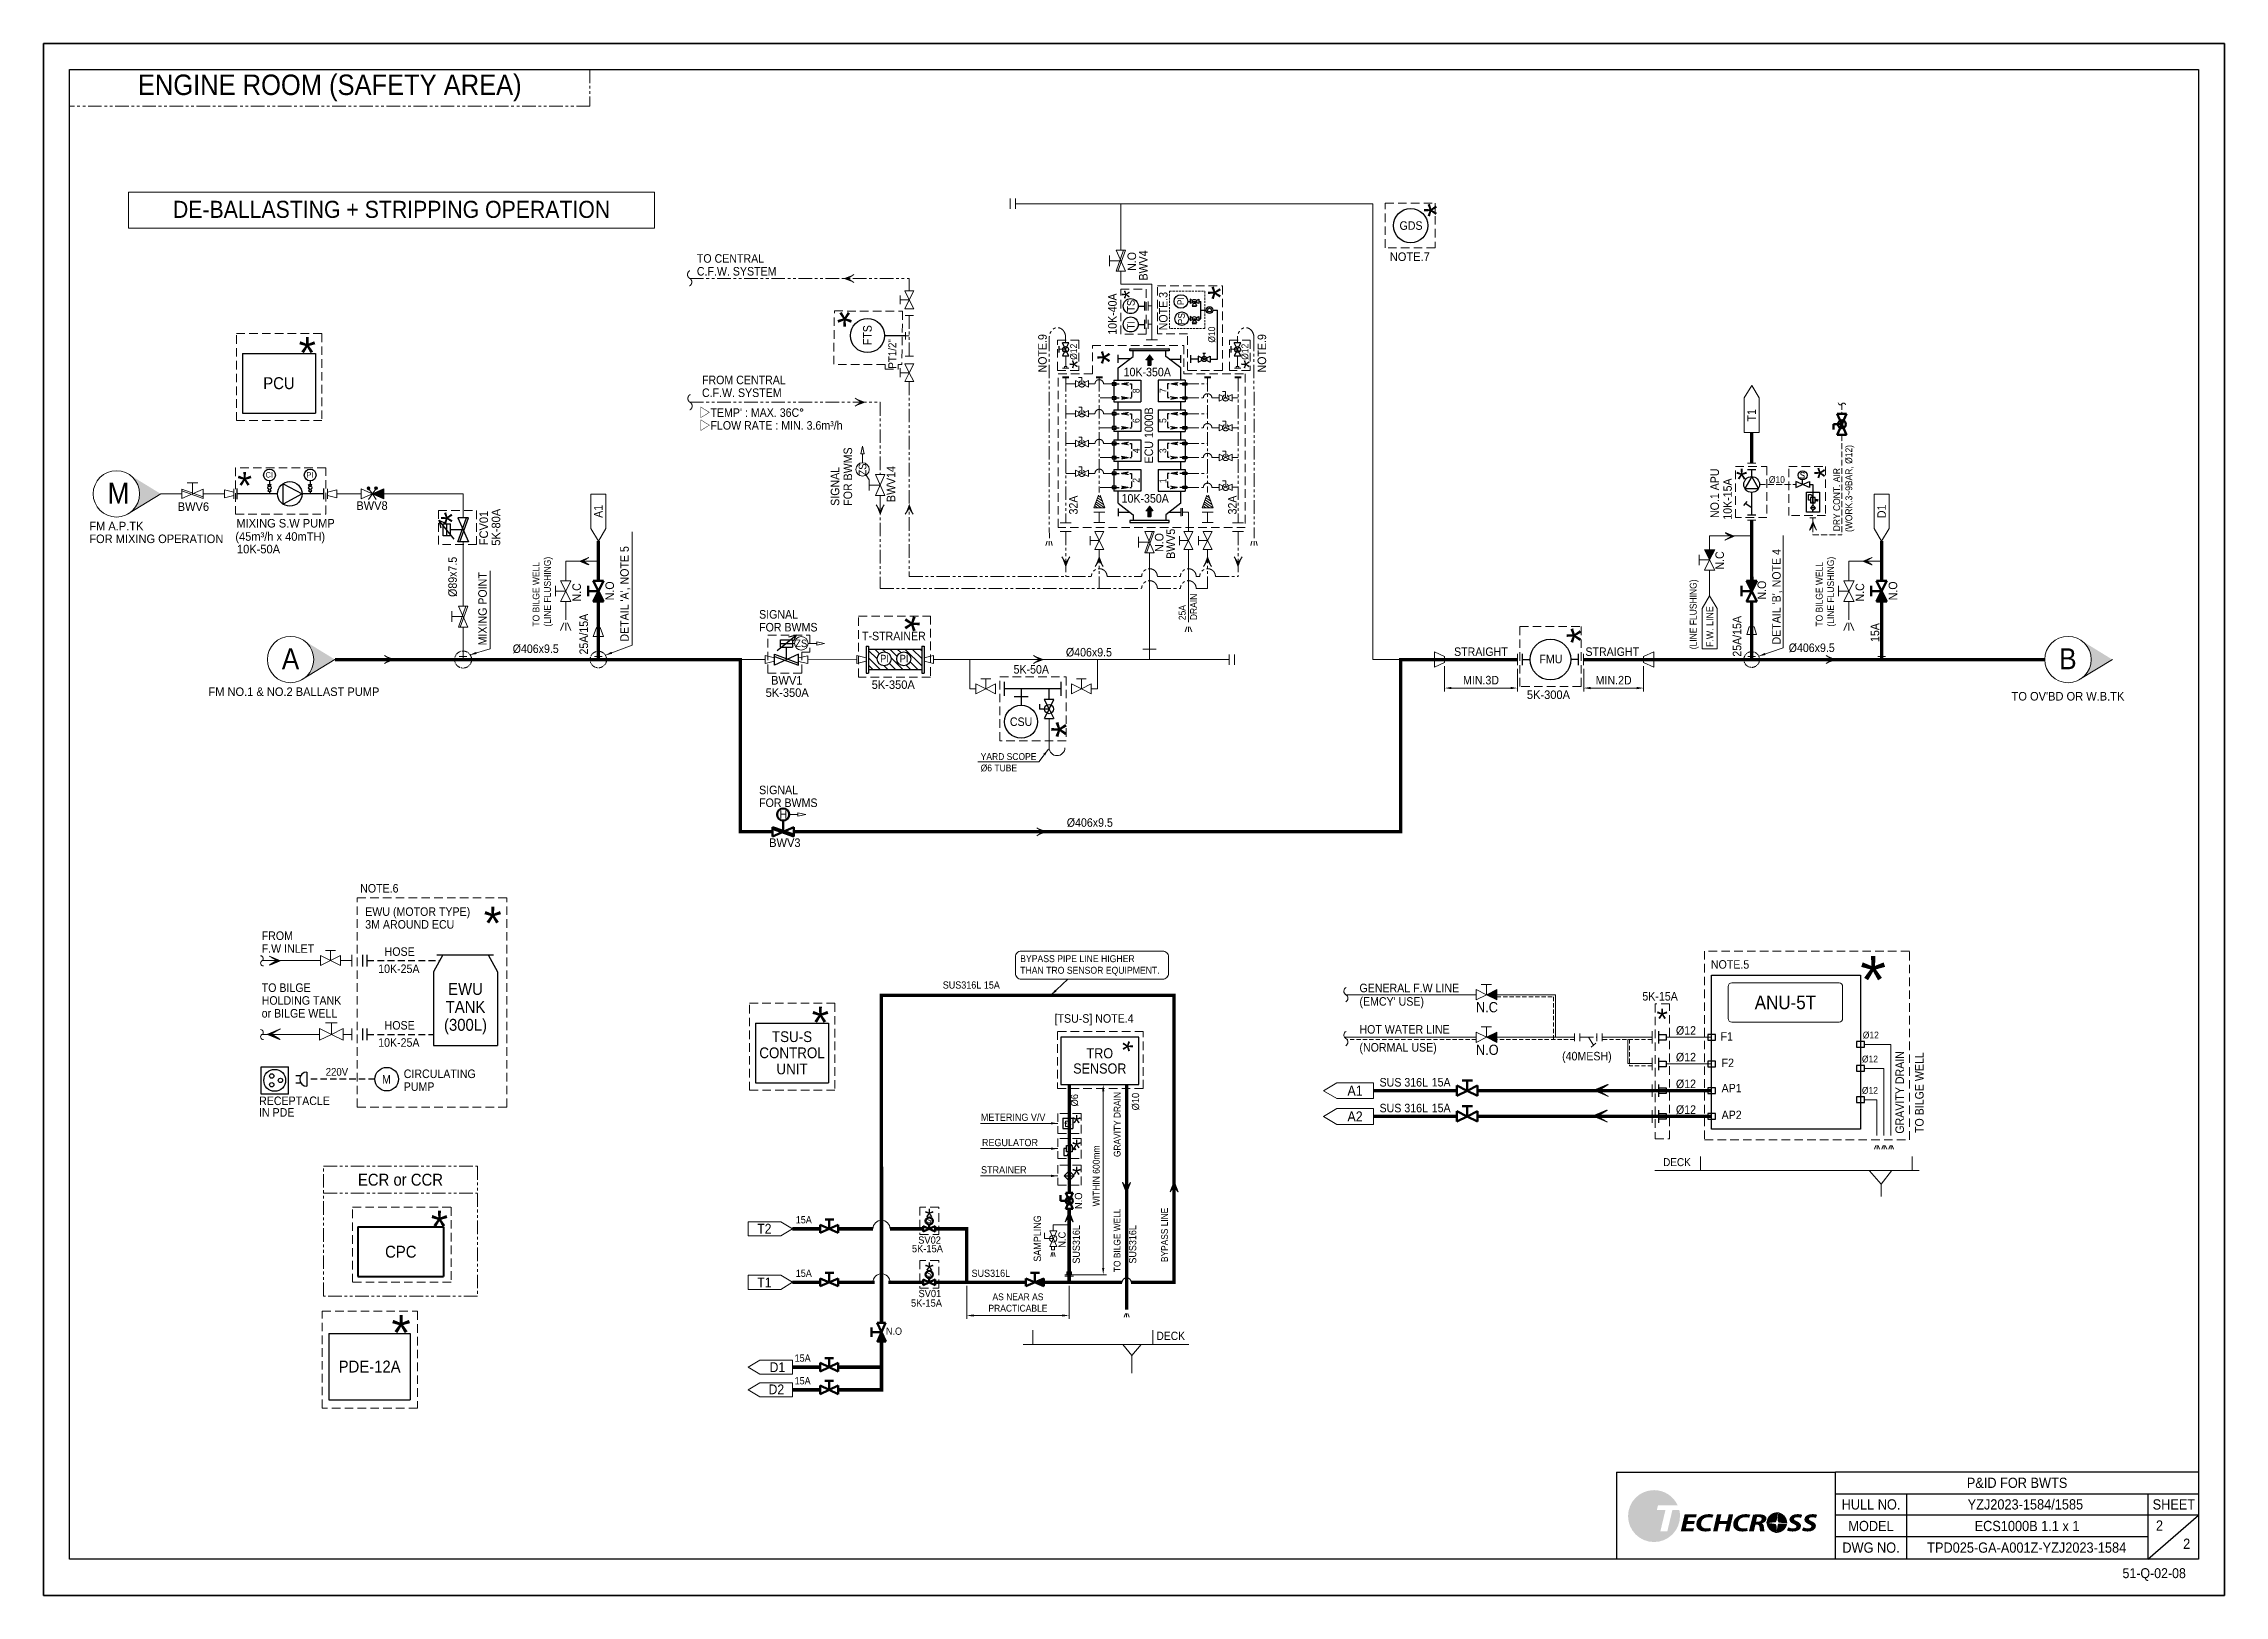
# Model space of a CAD drawing. Extents: x -553847 to 4496999, y 514150 to 878882.
# Drawn here: x 4364381 to 4428190, y 514150 to 559578 of the extents above; entities that cross this region are included whole.
import ezdxf

# ---------------------------------------------------------------- set-up
doc = ezdxf.new("R2010")
doc.units = 0
doc.header["$LTSCALE"] = 25
doc.header["$MEASUREMENT"] = 0
doc.header["$PDMODE"] = 3
doc.header["$PDSIZE"] = -7
for name, pattern in [('_DASH', [0.6, 0.4, -0.2]), ('ACAD_ISO03W100', [30, 12, -18]), ('DASHED', [0.75, 0.5, -0.25]), ('DASHED2', [0.375, 0.25, -0.125]), ('Dashed_dotted', [9.714286, 6.857143, -1.428571, 0, -1.428571]), ('HIDDEN', [0.375, 0.25, -0.125]), ('PHANTOM', [63.5, 31.75, -6.35, 6.35, -6.35, 6.35, -6.35]), ('PHANTOM2', [31.75, 15.875, -3.175, 3.175, -3.175, 3.175, -3.175])]:
    doc.linetypes.add(name, pattern=pattern)
doc.layers.get('0').update_dxf_attribs({"linetype": 'CONTINUOUS', "lineweight": 9})
doc.layers.get('DEFPOINTS').update_dxf_attribs({"linetype": 'CONTINUOUS'})
doc.layers.add('0.1 Defpoints', color=7, linetype='CONTINUOUS', plot=False)
doc.layers.add('0.2 Dwg sheet', color=7, linetype='CONTINUOUS')
doc.layers.add('0.3 Text', color=7, linetype='CONTINUOUS')
for name, color, linetype, lineweight in [('0.4 Maker scope box', 3, 'HIDDEN', 9), ('0.5 Dim', 1, 'CONTINUOUS', 9), ('1.1 Y_Pipe', 7, 'CONTINUOUS', 13), ('1.10 Air line', 253, 'PHANTOM', 9), ('1.4 M_Pipe', 7, 'CONTINUOUS', 25), ('1.5 M_Equip', 4, 'CONTINUOUS', 30), ('1.6 M_Cable', 2, 'CONTINUOUS', 25), ('1.7 Signal', 6, 'ZIGZAG', 9), ('1.8 PRU Cooling', 253, 'PHANTOM', 9), ('1.9 Arrow', 1, 'CONTINUOUS', 9), ('measure', 1, 'CONTINUOUS', 15), ('외형선', 7, 'CONTINUOUS', 18)]:
    doc.layers.add(name, color=color, linetype=linetype, lineweight=lineweight)
doc.layers.add('2.1 Valve open', color=7, linetype='CONTINUOUS', lineweight=50, true_color=0x1b21e4)
for name, color, linetype, true_color in [('2.2 Ballast water line', 7, 'CONTINUOUS', 0x1b21e4), ('2.3 TSU sampling line', 7, 'DASHED2', 0xf4541a), ('2.4 ANU dosing line', 7, 'DASHED2', 0xff29ff)]:
    doc.layers.add(name, color=color, linetype=linetype, true_color=true_color)
doc.styles.add('ARIAL', font='arial.ttf')
doc.styles.get("Standard").update_dxf_attribs({"font": '', "width": 0.95, "height": 250})
doc.styles.get('Standard').set_extended_font_data('Gulim')
doc.linetypes.add('ZIGZAG', pattern='A,0.0001,-0.2,[131,ltypeshp.shx,S=0.2,R=0,X=-0.2,Y=0],-0.4,[131,ltypeshp.shx,S=0.2,R=180,X=0.2,Y=0],-0.2', length=0.8001)
doc.dimstyles.new('TC50', dxfattribs={"dimtxt": 250, "dimasz": 200, "dimexe": 100, "dimexo": 100, "dimgap": 100, "dimtad": 1, "dimtoh": 1, "dimdec": 0, "dimrnd": 0.0005, "dimzin": 9, "dimdsep": 46, "dimtxsty": 'Standard', "dimcen": -3.5, "dimclrd": 1, "dimclre": 1, "dimazin": 2, "dimtfac": 0.6, "dimtdec": 0, "dimtmove": 0, "dimatfit": 3, "dimfxl": 4, "dimtolj": 1, "dimlwd": 15, "dimlwe": 15, "dimarcsym": 0})
pattern_1 = [(13.885806738, (4366117.364324, 479114.872523), (-0.00395095011, 0.015982025189), [])]
pattern_2 = [(135, (4725684.18578, 399016.35508), (-0.078326218152, -0.078326218152), [])]

msp = doc.modelspace()

# ---------------------------------------------------------------- texts
at = {"layer": '0.3 Text', "linetype": 'Continuous'}
for s, height, width, p in [('N.O', 250, 0.95, (4396346.1, 552924)), ('BWV4', 250, 0.95, (4396681.1, 552644)), ('10K-40A', 250, 0.95, (4395779.5, 551055.7)), ('(WORK.3~9BAR, Ø12)', 200, 0.95, (4417301.1, 545279.3)), ('NO.1 APU', 250, 0.95, (4413401.6, 545689.1)), ('10K-15A', 250, 0.95, (4413777.1, 545639.3)), ('DRY CONT. AIR ', 200, 0.95, (4416944.6, 545301.1)), ('BWV5', 250, 0.95, (4397486, 544495)), ('F.W. LINE', 200, 0.99, (4413233.8, 541912.8)), ('25A/15A', 250, 0.95, (4414054.1, 541630.1)), ('TO BILGE WELL', 250, 0.95, (4419390.6, 527686.5)), ('SUS316L', 212, 0.95, (4394702.3, 523862.7)), ('SUS316L', 212, 0.95, (4396351.7, 523862.7))]:
    msp.add_text(s, height=height, rotation=90, dxfattribs=dict(at, width=width)).set_placement(p)
at = {"layer": '0.3 Text', "color": 3, "linetype": 'Continuous'}
for s, width, p in [('NOTE.7', 0.99, (4403770.7, 553214.1)), ('NOTE.6', 0.95, (4373643.3, 534725.3, 0)), ('NOTE.5', 0.95, (4413165.1, 532495.9)), ('[TSU-S] NOTE.4', 0.95, (4393960.8, 530914.1))]:
    msp.add_text(s, height=250, dxfattribs=dict(at, width=width)).set_placement(p)
at = {"layer": '0.3 Text', "color": 3, "linetype": 'Continuous', "width": 0.95}
for s, p in [('NOTE.3', (4397265.7, 551184.9)), ('NOTE.9', (4393732.5, 549950.8)), ('NOTE.9', (4400151.6, 549950.8))]:
    msp.add_text(s, height=250, rotation=90, dxfattribs=at).set_placement(p)
at = {"layer": '0.3 Text'}
for s, height, rotation, width, p in [('PT1/2"', 230.47, 90, 0.95, (4389327.8, 550060.8, 0)), ('Ø12', 200, 90, 0.95, (4394618.3, 550321.9)), ('Ø10', 200, 90, 0.95, (4398660.3, 550822.6)), ('Ø12', 200, 90, 0.95, (4399629.4, 550321.9)), ('BWV14', 250, 90, 0.95, (4389301.5, 546156.9)), ('s', 248.9, 0.00724, 0.95, (4415768.9, 546845.5)), ('FCV01', 250, 90, 0.99, (4377384.7, 544893.2)), ('5K-80A', 250, 90, 0.99, (4377742, 544878.8)), ('Ø89x7.5', 250, 90, 0.95, (4376471.8, 543380)), ('N.C', 250, 90, 0.95, (4413546.9, 544180.9)), ('N.C', 250, 90, 0.95, (4380103.1, 543246.6)), ('N.C', 250, 90, 0.95, (4417649.1, 543246.6)), ('25A/15A', 250, 90, 0.95, (4380310.6, 541694.5)), ('15A', 250, 90, 0.95, (4418091, 542060.1)), ('GRAVITY DRAIN', 250, 90, 0.95, (4418815.8, 527667.8)), ('Ø6', 212, 90, 0.98, (4394648.8, 528464.3)), ('Ø10', 212, 90, 0.98, (4396435.8, 528348.8)), ('N.O', 212, 90, 0.98, (4394767.1, 525461.5)), ('N.C', 212, 90, 0.98, (4394285.1, 524328.1, 0))]:
    msp.add_text(s, height=height, rotation=rotation, dxfattribs=dict(at, width=width)).set_placement(p)
at = {"layer": '0.3 Text', "linetype": 'Continuous'}
for s, height, width, p in [('10K-350A', 250, 0.95, (4395982.4, 549838.8)), ('10K-350A', 250, 0.95, (4395922.4, 546138.5)), ('5K-50A', 250, 0.95, (4392761.7, 541134.7)), ('5K-300A', 250, 0.99, (4407782, 540391.9)), ('SUS316L 15A', 212, 0.95, (4390690.3, 531913.1)), ('METERING V/V', 212, 0.95, (4391804.6, 528041.2, 0)), ('REGULATOR', 212, 0.95, (4391836.7, 527301.5, 0)), ('STRAINER', 212, 0.95, (4391810.5, 526503.2)), ('SUS316L', 212, 0.95, (4391532.9, 523475.2))]:
    msp.add_text(s, height=height, dxfattribs=dict(at, width=width)).set_placement(p)
at = {"layer": '0.3 Text'}
for s, height, width, p in [('Ø10', 200, 0.95, (4414861.4, 546714.2, -934.9)), ('FM A.P.TK', 250, 0.99, (4365718.7, 545330.1)), ('BWV6', 250, 0.99, (4368304.8, 545897.8)), ('MIXING S.W PUMP', 250, 0.99, (4370021.2, 545411.9)), ('BWV8', 250, 0.99, (4373530.4, 545928.9)), ('FOR MIXING OPERATION', 250, 0.99, (4365718.7, 544955.7)), ('(45m³/h x 40mTH)', 250, 0.99, (4369991.4, 545023.6)), ('10K-50A', 250, 0.99, (4370039.1, 544655.2)), ('Ø406x9.5', 250, 0.95, (4378106.1, 541738.5)), ('Ø406x9.5', 250, 0.95, (4394293.8, 541636.5)), ('STRAIGHT', 250, 0.95, (4405650.6, 541651.2)), ('STRAIGHT', 250, 0.95, (4409494.2, 541651.2)), ('Ø406x9.5', 250, 0.95, (4415441.5, 541766.5)), ('FM NO.1 & NO.2 BALLAST PUMP', 250, 0.99, (4369204.5, 540479.9)), ('5K-350A', 250, 0.99, (4385507.8, 540454.2)), ('BWV1', 250, 0.99, (4385667.2, 540813.3)), ('5K-350A', 250, 0.99, (4388611.7, 540686.9)), ("TO OV'BD OR W.B.TK", 250, 0.99, (4421963.2, 540347)), ('Ø406x9.5', 250, 0.95, (4394319.4, 536650.5)), ('BWV3', 250, 0.99, (4385611.5, 536060.1)), ('GENERAL F.W LINE', 250, 0.95, (4402882.2, 531807.5)), ("(EMCY' USE)", 250, 0.95, (4402882.2, 531413.1)), ('5K-15A', 250, 0.95, (4411160.5, 531563.9)), ('N.C', 300, 0.95, (4406291, 531219.7)), ('(NORMAL USE)', 250, 0.95, (4402882.2, 530069.1)), ('HOT WATER LINE', 250, 0.95, (4402882.2, 530595.5)), ('N.O', 300, 0.95, (4406291, 529972.9)), ('Ø12', 250, 0.95, (4412142.8, 530563.4)), ('F1', 250, 0.95, (4413450, 530387.1)), ('Ø12', 200, 0.95, (4417609.5, 530454.3)), ('(40MESH)', 250, 0.95, (4408811.9, 529812.4)), ('Ø12', 250, 0.95, (4412142.8, 529781.9)), ('F2', 250, 0.95, (4413478.2, 529614.1)), ('Ø12', 200, 0.95, (4417584.4, 529751.7)), ('SUS 316L', 250, 0.95, (4403470.7, 529046.3)), ('15A', 250, 0.95, (4404996.9, 529049.5)), ('Ø12', 250, 0.95, (4412142.8, 529000.5)), ('AP1', 250, 0.95, (4413478.2, 528875.1)), ('Ø12', 200, 0.95, (4417584.4, 528834.8)), ('SUS 316L', 250, 0.95, (4403470.7, 528292.3)), ('15A', 250, 0.95, (4404996.9, 528295.5)), ('Ø12', 250, 0.95, (4412142.8, 528246.5)), ('AP2', 250, 0.95, (4413478.2, 528091.6)), ('DECK', 233.66, 0.95, (4411768.9, 526716.9)), ('SV02', 212, 0.98, (4389971.2, 524446.9)), ('5K-15A', 212, 0.98, (4389788, 524194.8)), ('5K-15A', 212, 0.98, (4389760.4, 522603.3)), ('SV01', 212, 0.98, (4389980.1, 522881.4)), ('N.O', 212, 0.95, (4389029.4, 521778.9)), ('DECK', 242.89, 0.95, (4396940.2, 521626.3))]:
    msp.add_text(s, height=height, dxfattribs=dict(at, width=width)).set_placement(p)
at = {"layer": '0.3 Text', "color": 0, "linetype": 'Continuous', "width": 0.95}
for s, height, p in [('HOSE', 250, (4374359, 532872.6)), ('10K-25A', 250, (4374170.4, 532369.2)), ('HOSE', 250, (4374359, 530714.2)), ('10K-25A', 250, (4374170.4, 530210.8)), ('220V', 225.36, (4372636, 529364.9)), ('M', 250, (4374282.3, 529134.9)), ('IN PDE ', 250, (4370683.2, 528164.9)), ('RECEPTACLE', 250, (4370686.6, 528504.4))]:
    msp.add_text(s, height=height, dxfattribs=at).set_placement(p)
at = {"layer": '0.3 Text', "lineweight": -3, "width": 0.95}
for s, p in [('GRAVITY DRAIN', (4395891.1, 526983.4)), ('TO BILGE WELL', (4395890.3, 523615)), ('BYPASS LINE', (4397276.9, 523910.2, -3249.4))]:
    msp.add_text(s, height=196.558, rotation=90, dxfattribs=at).set_placement(p)
at = {"layer": '0.3 Text', "linetype": 'ByBlock', "width": 0.95}
for p in [(4386389.2, 525041), (4386389.2, 523474.9), (4386355.3, 520991.4), (4386355.3, 520328.2)]:
    msp.add_text('15A', height=212, dxfattribs=at).set_placement(p)
at = {"layer": '0.3 Text', "color": 0, "width": 0.95}
for s, p in [('T2', (4385262.4, 524741.7)), ('T1', (4385262.5, 523168)), ('D1', (4385624.4, 520687.8)), ('D2', (4385593.7, 520038.6))]:
    msp.add_text(s, height=286.45, dxfattribs=at).set_placement(p)
at = {"layer": '0.3 Text', "color": 4, "linetype": 'Continuous', "width": 0.95}
for p in [(4426187.6, 516045.3), (4426983.4, 515512.8)]:
    msp.add_text('2', height=300, dxfattribs=at).set_placement(p)
at = {"layer": '0.3 Text', "attachment_point": 5, "line_spacing_factor": 0.9}
for s, insert, char_height, width in [('\\pxqc;ENGINE ROOM (SAFETY AREA)', (4372753.9, 558281.2), 600, 15226.206), ('\\pxqc;PCU', (4371267.1, 549634.7), 350, 2142.819), ('\\pxqc;ZS', (4386549.5, 542019), 220, 219.124), ('\\pxqc;EWU \\PTANK\\P(300L)', (4376725.6, 531325.9), 350, 3911.813), ('\\pxqc;ANU-5T', (4415345.5, 531506.4), 400, 3138.587), ('\\pxqc;TSU-S\\PCONTROL \\PUNIT', (4386279.7, 530031.8), 315, 1928.537), ('TRO SENSOR', (4395285.6, 529795.4), 296.8, 2276.924), ('\\pxqc;A1', (4402753.7, 528925.7), 292.8, 1073.069), ('\\pxqc;A2', (4402753.7, 528171.6), 292.8, 1073.069), ('\\pxqc;ECR or CCR', (4374822.8, 526317.1), 350, 3911.813), ('\\pxqc;CPC ', (4374832.5, 524208.7), 350, 3911.813), ('\\pxqc;PDE-12A', (4373920.1, 520850.1), 350, 3911.813)]:
    msp.add_mtext(s, dxfattribs=dict(at, insert=insert, char_height=char_height, width=width))
at = {"layer": '0.3 Text', "linetype": 'ByBlock', "insert": (4404391.5, 554249.4), "char_height": 250, "width": 1625.22, "attachment_point": 5, "line_spacing_factor": 0.9}
msp.add_mtext('\\pxqc;GDS', dxfattribs=at)
at = {"layer": '0.3 Text', "linetype": 'Continuous', "char_height": 250, "attachment_point": 5, "line_spacing_factor": 0.9}
for s, insert in [('\\pxql;TO CENTRAL \\PC.F.W. SYSTEM', (4386739.9, 553098.5, 0)), ('\\pxql;FROM CENTRAL \\PC.F.W. SYSTEM', (4386889.9, 549542.8, 0))]:
    msp.add_mtext_dynamic_manual_height_columns(s, width=6489.913, gutter_width=1000, heights=[0], dxfattribs=dict(at, insert=insert))
at = {"layer": '0.3 Text', "rotation": 90}
for s, insert, char_height, attachment_point in [('TS', (4396196.2, 551902.8), 220, 5), ('PI', (4397651.6, 552037.8), 198, 5), ('TI', (4396196.2, 551333.8), 220, 5), ('PS', (4397674.1, 551524.1), 198, 5), ("DETAIL 'A', NOTE 5", (4381252.8, 542071.8), 250, 1), ('MIXING POINT', (4377098.7, 541962.2), 250, 1), ('N.O', (4380820.1, 543281), 250, 1), ('N.O', (4414530.3, 543302.4), 250, 1), ('N.O', (4418366.1, 543281), 250, 1), ('SAMPLING', (4393351.7, 523917.9, 0), 212, 1)]:
    msp.add_mtext(s, dxfattribs=dict(at, insert=insert, char_height=char_height, attachment_point=attachment_point))
at = {"layer": '0.3 Text', "linetype": 'Continuous', "char_height": 250, "attachment_point": 5, "rotation": 90, "line_spacing_factor": 0.9}
for s, insert, width in [('\\pxqc;FTS ', (4388487.6, 551042.5, 0), 1301.802), ('ECU 1000B ', (4396721.1, 548108.8), 3249.86), ('32A', (4394514, 546070), 1037.003), ('32A', (4399164.9, 546070), 1037.003), ('N.O', (4397024.1, 544972.6), 1301.802)]:
    msp.add_mtext(s, dxfattribs=dict(at, insert=insert, width=width))
at = {"layer": '0.3 Text', "attachment_point": 5, "rotation": 90, "line_spacing_factor": 0.9}
for s, insert, char_height, width in [('\\pxqc;8', (4396349.1, 549413.7), 200, 631.105), ('\\pxqc;7', (4397131.9, 549420.4), 200, 631.105), ('\\pxqc;6', (4396349.1, 548539.6), 200, 631.105), ('\\pxqc;5', (4397131.8, 548540.3), 200, 631.105), ('\\pxqc;4', (4396348.9, 547658.2), 200, 631.105), ('\\pxqc;3', (4397131.7, 547659.5), 200, 631.105), ('\\pxqc;ZS', (4388344.1, 547110.4, 0), 220, 219.124), ('\\pxqc;2', (4396346.8, 546792.4), 200, 631.105), ('\\pxqc;1', (4397131.7, 546779.1), 200, 631.105)]:
    msp.add_mtext(s, dxfattribs=dict(at, insert=insert, char_height=char_height, width=width))
at = {"layer": '0.3 Text', "linetype": 'Continuous', "char_height": 250, "attachment_point": 5, "line_spacing_factor": 0.9}
for s, insert, width in [("\\pxql;▷TEMP' : MAX. 36C{\\fISOCPEUR|b0|i0|c0|p34;%%D\\P}▷FLOW RATE : MIN. 3.6m³/h", (4386813.9, 548572.2, 0), 6489.913), ('\\pxql;\\PT-STRAINER', (4388978.4, 542421.9), 1301.802), ('\\pxqc;FMU', (4408483.7, 541560.8), 1301.802), ('\\pxqc;CSU ', (4392982.2, 539725.5), 1301.802)]:
    msp.add_mtext(s, dxfattribs=dict(at, insert=insert, width=width))
at = {"layer": '0.3 Text', "rotation": 90}
for s, insert, char_height, width, attachment_point in [('\\pxqc;T1', (4414359, 548699), 250, 1009.722, 5), ('\\pxqc;A1', (4380612.9, 545884.4), 250, 1009.722, 5), ('\\pxqc;D1', (4418159, 545884.4), 250, 1009.722, 5), ('\\pxql;(LINE FLUSHING)', (4412547.7, 541847.1), 200, 3714.7, 1)]:
    msp.add_mtext(s, dxfattribs=dict(at, insert=insert, char_height=char_height, width=width, attachment_point=attachment_point))
at = {"layer": '0.3 Text', "color": 3, "insert": (4387726.8, 547592.9, 0), "char_height": 250, "width": 3089.316, "attachment_point": 5, "rotation": 90, "line_spacing_factor": 0.9}
msp.add_mtext('\\pxql;SIGNAL\\PFOR BWMS', dxfattribs=at)
at = {"layer": '0.3 Text', "attachment_point": 5}
for s, insert, char_height in [('CI', (4370983.8, 546953.2), 158.4), ('PI', (4372174.7, 546953.3), 158.4), ('PI', (4388985.9, 541574.9), 220), ('PI', (4389557.9, 541574.9), 220)]:
    msp.add_mtext(s, dxfattribs=dict(at, insert=insert, char_height=char_height))
at = {"layer": '0.3 Text', "char_height": 200, "attachment_point": 1, "rotation": 90}
for s, insert in [('TO BILGE WELL\\P(LINE FLUSHING)', (4378689.3, 542510.7)), ('TO BILGE WELL\\P(LINE FLUSHING)', (4416235.4, 542510.7)), ('25A\\PDRAIN', (4397594.9, 542699.7))]:
    msp.add_mtext_dynamic_manual_height_columns(s, width=3714.7, gutter_width=1000, heights=[0], dxfattribs=dict(at, insert=insert))
at = {"layer": '0.3 Text', "color": 0, "insert": (4414959.2, 541987.2), "char_height": 250, "attachment_point": 1, "rotation": 90}
msp.add_mtext("DETAIL 'B', NOTE 4", dxfattribs=at)
at = {"layer": '0.3 Text', "color": 3, "char_height": 250, "width": 3089.316, "attachment_point": 5, "line_spacing_factor": 0.9}
for insert in [(4386861, 542679), (4386861, 537540.4)]:
    msp.add_mtext('\\pxql;SIGNAL\\PFOR BWMS', dxfattribs=dict(at, insert=insert))
at = {"layer": '0.3 Text', "insert": (4391799.9, 538806.5), "char_height": 200, "attachment_point": 1}
msp.add_mtext_dynamic_manual_height_columns('YARD SCOPE\\PØ6 TUBE', width=1700.006, gutter_width=1000, heights=[0], dxfattribs=at)
at = {"layer": '0.3 Text', "color": 0, "insert": (4375866.5, 533978.8), "char_height": 250, "width": 4149.699, "attachment_point": 5, "line_spacing_factor": 0.9}
msp.add_mtext('\\pxql;EWU (MOTOR TYPE)\\P3M AROUND ECU ', dxfattribs=at)
at = {"layer": '0.3 Text', "color": 0, "linetype": 'Continuous', "char_height": 250, "attachment_point": 5, "line_spacing_factor": 0.9}
for s, insert, width in [('\\pxql;FROM \\PF.W INLET', (4371767.5, 533274.9), 2010.831), ('\\pxql;TO BILGE HOLDING TANK or BILGE WELL', (4372047.8, 531564.4), 2571.508), ('\\pxql;CIRCULATING\\PPUMP', (4376204.3, 529230.4), 2571.508)]:
    msp.add_mtext(s, dxfattribs=dict(at, insert=insert, width=width))
at = {"layer": '0.3 Text', "linetype": 'Continuous', "ltscale": 30, "insert": (4397912.9, 532891.7), "char_height": 203.817, "width": 4957.647, "attachment_point": 3}
msp.add_mtext('\\pxql;BYPASS PIPE LINE HIGHER \\PTHAN TRO SENSOR EQUIPMENT.', dxfattribs=at)
at = {"layer": '0.3 Text', "color": 4, "char_height": 300, "attachment_point": 5}
for s, insert, width in [('\\A1;\\pxqc;P&ID FOR BWTS', (4422124.2, 517444), 10618.125), ('\\A1;YZJ2023-1584/1585', (4422367.2, 516812.7), 6962.578), ('\\pxqc;ECS1000B 1.1 x 1', (4422415.9, 516179.6), 7060), ('\\A1;TPD025-GA-A001Z-YZJ2023-1584', (4422405.9, 515547.5), 7039.897)]:
    msp.add_mtext(s, dxfattribs=dict(at, insert=insert, width=width))
at = {"layer": '0.3 Text', "insert": (4417850.5, 516811.8), "char_height": 300, "width": 2070.807, "attachment_point": 5}
msp.add_mtext('HULL NO.', dxfattribs=at)
at = {"layer": '0.4 Maker scope box', "linetype": 'DASHED', "lineweight": 15, "ltscale": 20, "style": 'ARIAL'}
for height, rotation, p in [(739.2, 90, (4405513.6, 554499.9)), (475.2, 90, (4396397.6, 552103)), (739.2, 90, (4399190.3, 552082)), (475.2, 90, (4394875.9, 550061.9)), (739.2, 90, (4395951.4, 550189.2)), (475.2, 90, (4399904.4, 550061.9)), (880, 270, (4389138.2, 542831.5)), (594, 270, (4395658.1, 530386.2))]:
    msp.add_text('*', height=height, rotation=rotation, dxfattribs=at).set_placement(p)
at = {"layer": '0.4 Maker scope box', "style": 'ARIAL'}
for height, rotation, p in [(844.8, 180, (4388049.5, 552135.8, 0)), (616, 90.164448, (4416811.3, 546841.1)), (844.8, 90, (4409785.6, 542018.1)), (880, 90, (4394750.2, 539259.2))]:
    msp.add_text('*', height=height, rotation=rotation, dxfattribs=at).set_placement(p)
at = {"layer": '0.4 Maker scope box', "linetype": 'DASHED', "lineweight": 15, "ltscale": 20, "style": 'ARIAL'}
for height, p in [(932.7, (4371842.5, 550058.1)), (932.7, (4386855.1, 530455.3)), (932.7, (4375708.3, 524479.5)), (1036.3, (4374559.5, 521320.6))]:
    msp.add_text('*', height=height, dxfattribs=at).set_placement(p)
at = {"layer": '0.4 Maker scope box', "style": 'ARIAL'}
for height, p in [(800, (4370045.6, 546241.2)), (616, (4413897.7, 546514.1)), (972, (4377258.2, 533343.4)), (1401.9, (4417531.8, 531470)), (607.5, (4411574.4, 530723)), (489.4, (4394473, 527728.2)), (489.4, (4394473, 526997.8)), (489.4, (4394473, 526216.4, 0)), (489.4, (4390162.7, 524979)), (489.4, (4390162.7, 523412.9))]:
    msp.add_text('*', height=height, dxfattribs=at).set_placement(p)
at = {"layer": '0.4 Maker scope box', "linetype": 'DASHED', "lineweight": 15, "ltscale": 20, "style": 'ARIAL', "text_generation_flag": 4}
msp.add_text('*', height=666.9, rotation=270, dxfattribs=at).set_placement((4376673.5, 545870.4))
at = {"layer": '1.1 Y_Pipe', "linetype": 'Continuous', "ltscale": 30, "width": 0.95}
for s, p in [('M', (4366254.3, 546112.9)), ('A', (4371351.8, 541262.7)), ('B', (4423358.7, 541262.7))]:
    msp.add_text(s, height=612.9, dxfattribs=at).set_placement(p)
at = {"layer": '1.1 Y_Pipe', "color": 255, "insert": (4386022.1, 537010.8), "char_height": 250, "width": 3464.914, "attachment_point": 5, "line_spacing_factor": 0.9}
msp.add_mtext('{\\C256;H}', dxfattribs=at)
at = {"layer": '1.5 M_Equip', "color": 4, "width": 0.95}
for p in [(4390224.5, 525049.9), (4390224.5, 523483.9)]:
    msp.add_text('s', height=212, dxfattribs=at).set_placement(p)
at = {"layer": '2.1 Valve open', "width": 0.95}
for p in [(4390224.5, 525049.9), (4390224.5, 523483.9)]:
    msp.add_text('s', height=212, dxfattribs=at).set_placement(p)
at = {"layer": '2.1 Valve open', "insert": (4386022.1, 537010.8), "char_height": 250, "width": 3464.914, "attachment_point": 5, "line_spacing_factor": 0.9}
msp.add_mtext('{\\C256;H}', dxfattribs=at)
at = {"layer": '2.2 Ballast water line', "insert": (4374561.6, 554721.9), "char_height": 500, "width": 15390.85, "attachment_point": 5, "line_spacing_factor": 0.9}
msp.add_mtext('\\pxqc;DE-BALLASTING + STRIPPING OPERATION', dxfattribs=at)

# ---------------------------------------------------------------- blocks, each defined once
blk = doc.blocks.new('양식 51-Q-02-08')
at = {"layer": '0.1 Defpoints'}
blk.add_lwpolyline([(-2677005, 1033560), (-2613196, 1033560), (-2613196, 988132), (-2677005, 988132)], close=True, dxfattribs=at)
at = {"layer": '0.2 Dwg sheet'}
for p, q in [((-2630979, 991742), (-2624571, 991742)), ((-2630979, 991742), (-2630979, 989196)), ((-2624571, 989196), (-2624571, 991742)), ((-2613953, 991742), (-2624571, 991742)), ((-2624571, 991110), (-2613953, 991110)), ((-2622500, 991110), (-2622500, 989196)), ((-2615440, 991110), (-2615440, 989196)), ((-2613953, 990478), (-2624571, 990478)), ((-2615440, 989196), (-2613953, 990478)), ((-2615440, 989846), (-2624571, 989846))]:
    blk.add_line(p, q, dxfattribs=at)
blk.add_lwpolyline([(-2613953, 989196), (-2676245, 989196), (-2676245, 1032800), (-2613953, 1032800)], close=True, dxfattribs=at)
at = {"layer": '0.2 Dwg sheet', "insert": (-2623536, 989529), "char_height": 300, "width": 2070.81, "attachment_point": 5}
blk.add_mtext('DWG NO.', dxfattribs=at)
at = {"layer": '0.3 Text', "width": 0.95}
blk.add_text('51-Q-02-08', height=291.7, dxfattribs=at).set_placement((-2616177, 988637))
at = {"layer": '0.3 Text', "char_height": 300, "attachment_point": 5}
for s, insert, width in [('MODEL', (-2623536, 990162), 2070.81), ('\\A1;SHEET', (-2614674, 990794), 1532.09)]:
    blk.add_mtext(s, dxfattribs=dict(at, insert=insert, width=width))
blk = doc.blocks.new('*D233')
at = {"layer": '0.5 Dim', "color": 1, "linetype": 'ByBlock', "lineweight": 15, "ltscale": 30, "transparency": 16777216}
for p, q in [((4405374, 541356), (4405374, 540612)), ((4407504, 541279), (4407504, 540612)), ((4407304, 540712), (4405574, 540712))]:
    blk.add_line(p, q, dxfattribs=at)
at = {"layer": '0.5 Dim', "color": 1, "linetype": 'Continuous', "ltscale": 30, "transparency": 16777216}
for points in [[(4405574, 540746), (4405574, 540679), (4405374, 540712)], [(4407304, 540746), (4407304, 540679), (4407504, 540712)]]:
    blk.add_solid(points, dxfattribs=at)
at = {"layer": 'DEFPOINTS', "color": 0, "linetype": 'Continuous', "ltscale": 30, "transparency": 16777216}
for p in [(4405374, 541456), (4407504, 541379), (4405374, 540712)]:
    blk.add_point(p, dxfattribs=at)
at = {"layer": '0.5 Dim', "color": 0, "linetype": 'Continuous', "ltscale": 30, "transparency": 16777216, "insert": (4406439, 540942), "char_height": 250, "attachment_point": 5}
blk.add_mtext('\\A1;MIN.3D', dxfattribs=at)
blk = doc.blocks.new('*D234')
at = {"layer": '0.5 Dim', "color": 1, "linetype": 'ByBlock', "lineweight": 15, "ltscale": 30, "transparency": 16777216}
for p, q in [((4409443, 541279), (4409443, 540612)), ((4411197, 541356), (4411197, 540612)), ((4409643, 540712), (4410997, 540712))]:
    blk.add_line(p, q, dxfattribs=at)
at = {"layer": '0.5 Dim', "color": 1, "linetype": 'Continuous', "ltscale": 30, "transparency": 16777216}
for points in [[(4409643, 540746), (4409643, 540679), (4409443, 540712)], [(4410997, 540746), (4410997, 540679), (4411197, 540712)]]:
    blk.add_solid(points, dxfattribs=at)
at = {"layer": 'DEFPOINTS', "color": 0, "linetype": 'Continuous', "ltscale": 30, "transparency": 16777216}
for p in [(4409443, 541379), (4411197, 541456), (4411197, 540712)]:
    blk.add_point(p, dxfattribs=at)
at = {"layer": '0.5 Dim', "color": 0, "linetype": 'Continuous', "ltscale": 30, "transparency": 16777216, "insert": (4410320, 540942), "char_height": 250, "attachment_point": 5}
blk.add_mtext('\\A1;MIN.2D', dxfattribs=at)
blk = doc.blocks.new('*D235')
at = {"color": 1, "linetype": 'ByBlock', "lineweight": 15, "ltscale": 30, "transparency": 16777216}
for p, q in [((4391393, 523215), (4391393, 522244)), ((4394388, 523215), (4394388, 522244)), ((4394188, 522344), (4391593, 522344))]:
    blk.add_line(p, q, dxfattribs=at)
at = {"color": 1, "linetype": 'Continuous', "ltscale": 30, "transparency": 16777216}
for points in [[(4391593, 522377), (4391593, 522311), (4391393, 522344)], [(4394188, 522377), (4394188, 522311), (4394388, 522344)]]:
    blk.add_solid(points, dxfattribs=at)
at = {"layer": 'DEFPOINTS', "color": 0, "linetype": 'Continuous', "ltscale": 30, "transparency": 16777216}
for p in [(4391393, 523315), (4394388, 523315), (4391393, 522344)]:
    blk.add_point(p, dxfattribs=at)
at = {"color": 0, "linetype": 'Continuous', "ltscale": 30, "transparency": 16777216, "insert": (4392890, 522723), "char_height": 250, "attachment_point": 5}
blk.add_mtext('\\A1;{\\H0.8x;AS NEAR AS  \\PPRACTICABLE}', dxfattribs=at)
blk = doc.blocks.new('*D236')
at = {"color": 1, "linetype": 'ByBlock', "lineweight": 15, "ltscale": 30, "transparency": 16777216}
for p, q in [((4395485, 529102), (4395485, 529102)), ((4395385, 523738), (4395385, 528902))]:
    blk.add_line(p, q, dxfattribs=at)
at = {"color": 1, "linetype": 'Continuous', "ltscale": 30, "transparency": 16777216}
for points in [[(4395351, 528902), (4395418, 528902), (4395385, 529102)], [(4395351, 523738), (4395418, 523738), (4395385, 523538)]]:
    blk.add_solid(points, dxfattribs=at)
at = {"layer": 'DEFPOINTS', "color": 0, "linetype": 'Continuous', "ltscale": 30, "transparency": 16777216}
for p in [(4395385, 529102), (4395385, 529102), (4395385, 523538)]:
    blk.add_point(p, dxfattribs=at)
at = {"color": 0, "linetype": 'Continuous', "ltscale": 30, "transparency": 16777216, "insert": (4395181, 526431), "char_height": 250, "attachment_point": 5, "rotation": 90}
blk.add_mtext('\\A1;{\\H0.8x;WITHIN 600mm}', dxfattribs=at)

# ---------------------------------------------------------------- dimensions: what is measured, and where the dimension line sits
at = {"color": 1, "linetype": 'Continuous', "ltscale": 30}
dim = msp.add_linear_dim(base=(4395384.7, 529102.1), p1=(4395384.7, 523537.6), p2=(4395384.7, 529102.1), angle=90, text='{\\H0.8x;WITHIN 600mm}', dimstyle='TC50', override={"dimtxt": 200, "dimtoh": 0, "dimarcsym": 1}, dxfattribs=at)
dim.commit()
dim.dimension.update_dxf_attribs({"geometry": '*D236', "text_midpoint": (4395384.7, 526431.1), "dimtype": 160})
dim = msp.add_linear_dim(base=(4391393.1, 522344.1), p1=(4394387.6, 523315.1), p2=(4391393.1, 523315.1), text='{\\H0.8x;AS NEAR AS  \\PPRACTICABLE}', dimstyle='TC50', override={"dimtxt": 200, "dimtoh": 0, "dimarcsym": 1}, dxfattribs=at)
dim.commit()
dim.dimension.update_dxf_attribs({"geometry": '*D235', "text_midpoint": (4392890.3, 522344.1), "dimtype": 160})
at = {"layer": '0.5 Dim', "color": 0, "linetype": 'Continuous', "ltscale": 30}
for base, p1, p2, text, picture, middle in [((4405373.7, 540712.4), (4407503.7, 541379.3), (4405373.7, 541456.4), 'MIN.3D', '*D233', (4406438.7, 540942.2)), ((4411196.8, 540712.4), (4409442.7, 541379.3), (4411196.8, 541456.4), 'MIN.2D', '*D234', (4410319.8, 540942.2))]:
    dim = msp.add_linear_dim(base=base, p1=p1, p2=p2, text=text, dimstyle='TC50', override={"dimtoh": 0, "dimarcsym": 1}, dxfattribs=at)
    dim.commit()
    dim.dimension.update_dxf_attribs({"geometry": picture, "text_midpoint": middle})

# ---------------------------------------------------------------- hatches: boundary and pattern name
at = {"layer": '0.2 Dwg sheet', "lineweight": 0}
h = msp.add_hatch(color=256, dxfattribs=at)
h.dxf.hatch_style = 2
edge = h.paths.add_edge_path()
edge.add_spline(control_points=[(4412038.3, 516645.4), (4412038.3, 516645.4), (4411891.2, 516028.7), (4411891.2, 516028.7), (4411891.2, 516028.7), (4411687.4, 516028.7), (4411687.4, 516028.7), (4411687.4, 516028.7), (4411834.6, 516645.4), (4411834.6, 516645.4), (4411834.6, 516645.4), (4411582.7, 516645.4), (4411582.7, 516645.4), (4411582.7, 516645.4), (4411618.1, 516787.2), (4411618.1, 516787.2), (4411618.1, 516787.2), (4412193.4, 516787.2), (4412193.4, 516787.2), (4412073.7, 517049.8), (4411809.1, 517232.4), (4411501.7, 517232.4), (4411081.9, 517232.4), (4410741.6, 516892.1), (4410741.6, 516472.3), (4410741.6, 516052.5), (4411081.9, 515712.2), (4411501.7, 515712.2), (4411921.5, 515712.2), (4412261.7, 516052.5), (4412261.7, 516472.3), (4412261.7, 516531.9), (4412254.7, 516589.7), (4412241.7, 516645.4), (4412241.7, 516645.4), (4412038.3, 516645.4), (4412038.3, 516645.4)], knot_values=[0, 0, 0, 0, 1, 1, 1, 2, 2, 2, 3, 3, 3, 4, 4, 4, 5, 5, 5, 6, 6, 6, 7, 7, 7, 8, 8, 8, 9, 9, 9, 10, 10, 10, 11, 11, 11, 12, 12, 12, 12], degree=3, periodic=0)
h = msp.add_hatch(color=256, dxfattribs=at)
h.dxf.hatch_style = 2
h.paths.add_polyline_path([(4412672.9, 516238.2), (4412461.1, 516238.2), (4412433.6, 516118), (4412672, 516118), (4412650.8, 516027.8), (4412284.6, 516027.8), (4412398.2, 516521.8), (4412751.9, 516521.8), (4412730.5, 516431.8), (4412505.4, 516431.8), (4412480.5, 516326.8), (4412694.2, 516326.8)])
h = msp.add_hatch(color=256, dxfattribs=at)
h.dxf.hatch_style = 2
edge = h.paths.add_edge_path()
edge.add_spline(control_points=[(4413161.4, 516041), (4413129.6, 516029.3), (4413076.3, 516019.8), (4413004.6, 516019.8), (4412845.9, 516019.8), (4412740.4, 516098.9), (4412740.4, 516229.5), (4412740.4, 516341.6), (4412800.7, 516428), (4412891.1, 516477.9), (4412953.2, 516513), (4413025.9, 516529.9), (4413110, 516529.9), (4413174.8, 516529.9), (4413223.5, 516517.4), (4413241.2, 516509.5), (4413241.2, 516509.5), (4413205.8, 516423.6), (4413205.8, 516423.6), (4413188.9, 516430.9), (4413149, 516439.7), (4413097.6, 516439.7), (4413046.2, 516439.7), (4412997.5, 516426.6), (4412961.2, 516401.6), (4412911.5, 516367.2), (4412878.7, 516310.7), (4412878.7, 516241.9), (4412878.7, 516162.7), (4412932.8, 516109.9), (4413037.4, 516109.9), (4413079.9, 516109.9), (4413121.6, 516115.7), (4413150.9, 516126.1), (4413150.9, 516126.1), (4413161.4, 516041), (4413161.4, 516041)], knot_values=[0, 0, 0, 0, 1, 1, 1, 2, 2, 2, 3, 3, 3, 4, 4, 4, 5, 5, 5, 6, 6, 6, 7, 7, 7, 8, 8, 8, 9, 9, 9, 10, 10, 10, 11, 11, 11, 12, 12, 12, 12], degree=3, periodic=0)
h = msp.add_hatch(color=256, dxfattribs=at)
h.dxf.hatch_style = 2
h.paths.add_polyline_path([(4413471.7, 516521.8), (4413427.4, 516329.9), (4413643.7, 516329.9), (4413688, 516521.8), (4413816.6, 516521.8), (4413703.1, 516027.8), (4413575.4, 516027.8), (4413622.4, 516236), (4413405.2, 516236), (4413358.2, 516027.8), (4413230.6, 516027.8), (4413344, 516521.8)])
h = msp.add_hatch(color=256, dxfattribs=at)
h.dxf.hatch_style = 2
edge = h.paths.add_edge_path()
edge.add_spline(control_points=[(4414239.6, 516041), (4414207.8, 516029.3), (4414154.5, 516019.8), (4414082.7, 516019.8), (4413924.1, 516019.8), (4413818.5, 516098.9), (4413818.5, 516229.5), (4413818.5, 516341.6), (4413878.8, 516428), (4413969.2, 516477.9), (4414031.4, 516513), (4414104, 516529.9), (4414188.3, 516529.9), (4414252.9, 516529.9), (4414301.7, 516517.4), (4414319.4, 516509.5), (4414319.4, 516509.5), (4414284, 516423.6), (4414284, 516423.6), (4414267.2, 516430.9), (4414227.2, 516439.7), (4414175.8, 516439.7), (4414124.3, 516439.7), (4414075.7, 516426.6), (4414039.3, 516401.6), (4413989.7, 516367.2), (4413956.8, 516310.7), (4413956.8, 516241.9), (4413956.8, 516162.7), (4414010.9, 516109.9), (4414115.5, 516109.9), (4414158.1, 516109.9), (4414199.7, 516115.7), (4414229, 516126.1), (4414229, 516126.1), (4414239.6, 516041), (4414239.6, 516041)], knot_values=[0, 0, 0, 0, 1, 1, 1, 2, 2, 2, 3, 3, 3, 4, 4, 4, 5, 5, 5, 6, 6, 6, 7, 7, 7, 8, 8, 8, 9, 9, 9, 10, 10, 10, 11, 11, 11, 12, 12, 12, 12], degree=3, periodic=0)
at = {"layer": '0.2 Dwg sheet', "linetype": 'Continuous', "lineweight": 0}
h = msp.add_hatch(color=256, dxfattribs=at)
h.paths.add_polyline_path([(4414790.7, 516420.7), (4414781.9, 516445.7), (4414746.6, 516484.3), (4414691.2, 516510.1), (4414621.1, 516522.3), (4414544.3, 516524.4), (4414472.5, 516520.9), (4414409.5, 516512.3), (4414297.9, 516028.2), (4414300.9, 516027.8), (4414423.7, 516027.8), (4414468, 516222.6), (4414514.4, 516222.6), (4414528.7, 516221.4), (4414553.4, 516213.9), (4414571.3, 516198.7), (4414583.3, 516173.3), (4414600.1, 516048.5), (4414603.9, 516032.2), (4414611, 516027.7), (4414736.8, 516027.7), (4414730.6, 516046.8), (4414725.3, 516075.6), (4414712, 516180.1), (4414705.4, 516206.5), (4414680.1, 516245.1), (4414656.9, 516258.9), (4414656.9, 516260.9), (4414670.7, 516264.9), (4414716.7, 516284.2), (4414753.2, 516310.5), (4414779.5, 516344.8), (4414791.8, 516386.7), (4414792.4, 516406.7)])
h.paths.add_polyline_path([(4414650.8, 516372.7, -0.1380365), (4414619.5, 516329.1, -0.1340355), (4414547.6, 516306.2), (4414485.5, 516306.2), (4414515.1, 516442.4), (4414578.1, 516442.4, -0.1816988), (4414637.9, 516422.6, -0.2969134)], flags=16)
at = {"layer": '0.2 Dwg sheet', "lineweight": 0}
h = msp.add_hatch(color=256, dxfattribs=at)
h.dxf.hatch_style = 2
edge = h.paths.add_edge_path()
edge.add_spline(control_points=[(4415121.2, 516579.7), (4415112.8, 516580.4), (4415104.3, 516581), (4415095.7, 516581), (4414994.8, 516581), (4414905.8, 516530.8), (4414851.8, 516454.2), (4414840.7, 516436.8), (4414830.8, 516418.4), (4414822.5, 516398.6), (4414810.5, 516369.9), (4414802.8, 516340.5), (4414798.6, 516311.3), (4414797.7, 516301.8), (4414797.2, 516292.2), (4414797.2, 516282.4), (4414797.2, 516281.9), (4414797.3, 516281.3), (4414797.3, 516280.7), (4414909.6, 516288), (4415040.5, 516300.8), (4415056.6, 516308), (4415077.5, 516317.4), (4415109.2, 516504.3), (4415121.2, 516579.7)], knot_values=[0, 0, 0, 0, 1, 1, 1, 2, 2, 2, 3, 3, 3, 4, 4, 4, 5, 5, 5, 6, 6, 6, 7, 7, 7, 8, 8, 8, 8], degree=3, periodic=0)
h = msp.add_hatch(color=256, dxfattribs=at)
h.dxf.hatch_style = 2
edge = h.paths.add_edge_path()
edge.add_spline(control_points=[(4415047.7, 516227.9), (4415024.2, 516242.2), (4414894.7, 516250.1), (4414798.6, 516254.1), (4414812, 516112.2), (4414924.6, 515999.2), (4415066.4, 515985.4), (4415074.3, 516115.4), (4415081.9, 516207.2), (4415047.7, 516227.9)], knot_values=[0, 0, 0, 0, 1, 1, 1, 2, 2, 2, 3, 3, 3, 3], degree=3, periodic=0)
h = msp.add_hatch(color=256, dxfattribs=at)
h.dxf.hatch_style = 2
edge = h.paths.add_edge_path()
edge.add_spline(control_points=[(4415099.3, 515984.1), (4415248.4, 515985.8), (4415370.9, 516096.8), (4415391, 516240.7), (4415271, 516237.8), (4415169.3, 516234.4), (4415154.7, 516231.5), (4415127.7, 516225.8), (4415107.7, 516065.6), (4415099.3, 515984.1)], knot_values=[0, 0, 0, 0, 1, 1, 1, 2, 2, 2, 3, 3, 3, 3], degree=3, periodic=0)
h = msp.add_hatch(color=256, dxfattribs=at)
h.dxf.hatch_style = 2
edge = h.paths.add_edge_path()
edge.add_spline(control_points=[(4415152.7, 516298.2), (4415168, 516288.1), (4415272.3, 516282.2), (4415394.1, 516278.6), (4415394.1, 516279.9), (4415394.3, 516281.1), (4415394.3, 516282.4), (4415394.3, 516429), (4415288.5, 516550.7), (4415149.2, 516575.9), (4415139.3, 516490.9), (4415123.1, 516317.8), (4415152.7, 516298.2)], knot_values=[0, 0, 0, 0, 1, 1, 1, 2, 2, 2, 3, 3, 3, 4, 4, 4, 4], degree=3, periodic=0)
h = msp.add_hatch(color=256, dxfattribs=at)
h.dxf.hatch_style = 2
edge = h.paths.add_edge_path()
edge.add_spline(control_points=[(4415432.7, 516142.2), (4415468.1, 516124.7), (4415517.7, 516110.6), (4415573.6, 516110.6), (4415622.4, 516110.6), (4415667.6, 516129.7), (4415667.6, 516167.8), (4415667.6, 516196.4), (4415641.9, 516214), (4415587, 516238.2), (4415524, 516266.1), (4415463.7, 516305.6), (4415463.7, 516369.3), (4415463.7, 516469), (4415568.2, 516529.9), (4415698.5, 516529.9), (4415770.3, 516529.9), (4415813, 516516.7), (4415838.5, 516505.7), (4415838.5, 516505.7), (4415798.7, 516417.9), (4415798.7, 516417.9), (4415779.3, 516426.6), (4415737.6, 516439.7), (4415687.9, 516439), (4415628.5, 516439), (4415597.5, 516414.8), (4415597.5, 516387.6), (4415597.5, 516358.3), (4415633.9, 516340.8), (4415684.4, 516317.4), (4415757.1, 516285.7), (4415802.3, 516245.4), (4415802.3, 516186.1), (4415802.3, 516076.1), (4415692.4, 516019.8), (4415560.3, 516019.8), (4415477.9, 516020.4), (4415417.6, 516038), (4415390.1, 516055), (4415390.1, 516055), (4415432.7, 516142.2), (4415432.7, 516142.2)], knot_values=[0, 0, 0, 0, 1, 1, 1, 2, 2, 2, 3, 3, 3, 4, 4, 4, 5, 5, 5, 6, 6, 6, 7, 7, 7, 8, 8, 8, 9, 9, 9, 10, 10, 10, 11, 11, 11, 12, 12, 12, 13, 13, 13, 14, 14, 14, 14], degree=3, periodic=0)
h = msp.add_hatch(color=256, dxfattribs=at)
h.dxf.hatch_style = 2
edge = h.paths.add_edge_path()
edge.add_spline(control_points=[(4415869.7, 516142.2), (4415905.2, 516124.7), (4415954.8, 516110.6), (4416010.6, 516110.6), (4416059.5, 516110.6), (4416104.7, 516129.7), (4416104.7, 516167.8), (4416104.7, 516196.4), (4416079, 516214), (4416023.9, 516238.2), (4415961, 516266.1), (4415900.8, 516305.6), (4415900.8, 516369.3), (4415900.8, 516469), (4416005.4, 516529.9), (4416135.6, 516529.9), (4416207.5, 516529.9), (4416250, 516516.7), (4416275.7, 516505.7), (4416275.7, 516505.7), (4416235.8, 516417.9), (4416235.8, 516417.9), (4416216.3, 516426.6), (4416174.7, 516439.7), (4416125.1, 516439), (4416065.7, 516439), (4416034.5, 516414.8), (4416034.5, 516387.6), (4416034.5, 516358.3), (4416070.9, 516340.8), (4416121.4, 516317.4), (4416194.2, 516285.7), (4416239.4, 516245.4), (4416239.4, 516186.1), (4416239.4, 516076.1), (4416129.4, 516019.8), (4415997.4, 516019.8), (4415914.8, 516020.4), (4415854.7, 516038), (4415827.1, 516055), (4415827.1, 516055), (4415869.7, 516142.2), (4415869.7, 516142.2)], knot_values=[0, 0, 0, 0, 1, 1, 1, 2, 2, 2, 3, 3, 3, 4, 4, 4, 5, 5, 5, 6, 6, 6, 7, 7, 7, 8, 8, 8, 9, 9, 9, 10, 10, 10, 11, 11, 11, 12, 12, 12, 13, 13, 13, 14, 14, 14, 14], degree=3, periodic=0)
at = {"layer": '0.5 Dim'}
h = msp.add_hatch(dxfattribs=at)
h.set_pattern_fill('ANSI31', color=256, scale=0.005185, angle=328.885807)
h.set_pattern_definition(pattern_1)
h.paths.add_polyline_path([(4394412, 527945.4), (4394438.9, 527935.5), (4394414.8, 527950.1)])
h = msp.add_hatch(dxfattribs=at)
h.set_pattern_fill('ANSI31', color=256, scale=0.005185, angle=328.885807)
h.set_pattern_definition(pattern_1)
h.paths.add_polyline_path([(4394417.6, 527954.7), (4394438.9, 527935.5), (4394414.8, 527950.1)])
at = {"layer": '0.5 Dim', "linetype": 'Continuous', "ltscale": 30}
h = msp.add_hatch(dxfattribs=at)
h.set_pattern_fill('ANSI31', color=256, angle=90)
h.set_pattern_definition([(135, (4381915.17488, 1972726.6564), (-0.088388347648, -0.088388347648), [])])
h.paths.add_polyline_path([(4395952.3, 526240.6), (4396069.6, 526059.3), (4396186.9, 526240.6), (4396069.6, 525933.6)])
h = msp.add_hatch(dxfattribs=at)
h.set_pattern_fill('ANSI31', color=256, angle=90)
h.set_pattern_definition([(135, (4383301.96936, 1973060.36957), (-0.088388347648, -0.088388347648), [])])
h.paths.add_polyline_path([(4397339.1, 525960.4), (4397456.4, 526141.7), (4397573.7, 525960.4), (4397456.4, 526267.4)])
h = msp.add_hatch(dxfattribs=at)
h.set_pattern_fill('ANSI31', color=256, angle=90)
h.set_pattern_definition([(135, (4380233.16393, 1972181.44354), (-0.088388347648, -0.088388347648), [])])
h.paths.add_polyline_path([(4394270.3, 525081.5), (4394387.6, 525262.8), (4394504.9, 525081.5), (4394387.6, 525388.4)])
at = {"layer": '1.1 Y_Pipe', "linetype": 'Continuous', "ltscale": 30}
h = msp.add_hatch(dxfattribs=at)
h.set_pattern_fill('ANSI31', color=256, scale=1.072502)
h.set_pattern_definition([(45, (4296085.82785, 194508.81252), (-0.094796635586, 0.094796635586), [])])
h.paths.add_polyline_path([(4366897.3, 545838.8, 0.5309324), (4366884.4, 546963.2), (4367808.3, 546396.6)])
at = {"layer": '1.1 Y_Pipe'}
for points in [[(4374326.7, 546540.7), (4374000.7, 546396), (4374326.7, 546251.2)], [(4413127.5, 544460.9), (4413279.4, 544762.4), (4412976.7, 544762.4)], [(4414362, 543550.8), (4414513.8, 543852.3), (4414211.2, 543852.3)], [(4380612.9, 543550.8), (4380764.8, 543249.2), (4380462.2, 543249.2)], [(4418159, 543550.8), (4418310.8, 543249.2), (4418008.2, 543249.2)], [(4406596.2, 531735.3), (4406897.8, 531583.4), (4406897.8, 531886.1)], [(4406596.2, 530488.5), (4406897.8, 530336.6), (4406897.8, 530639.3)], [(4393386.5, 523315.1), (4393647.2, 523430.9), (4393647.2, 523199.4)]]:
    msp.add_hatch(color=256, dxfattribs=at).paths.add_polyline_path(points)
at = {"layer": '1.1 Y_Pipe', "linetype": 'Continuous', "ltscale": 30}
h = msp.add_hatch(dxfattribs=at)
h.set_pattern_fill('ANSI31', color=256, scale=1.072502)
h.set_pattern_definition([(45, (4301183.24025, 189658.58318), (-0.094796635586, 0.094796635586), [])])
h.paths.add_polyline_path([(4371994.7, 540988.6, 0.5309324), (4371981.8, 542113), (4372905.7, 541546.4)])
h = msp.add_hatch(dxfattribs=at)
h.set_pattern_fill('ANSI31', color=256, scale=1.072502)
h.set_pattern_definition([(45, (4353190.14374, 189658.58318), (-0.094796635586, 0.094796635586), [])])
h.paths.add_polyline_path([(4424001.6, 540988.6, 0.5309324), (4423988.7, 542113), (4424912.6, 541546.4)])
at = {"layer": '1.1 Y_Pipe'}
h = msp.add_hatch(dxfattribs=at)
h.set_pattern_fill('ANSI31', color=256, scale=0.88616, angle=90)
h.set_pattern_definition([(135, (4725684.18578, 399016.35508), (-0.078326218152, -0.078326218152), [])])
h.paths.add_polyline_path([(4388896.8, 521858.5), (4389019.5, 521584.5), (4388775.8, 521583.7)])
at = {"layer": '1.5 M_Equip'}
h = msp.add_hatch(color=256, dxfattribs=at)
h.paths.add_polyline_path([(4416151.8, 546137.1), (4416160.4, 546168.2), (4416143, 546168.1)])
h.paths.add_polyline_path([(4416142.7, 546256.4), (4416160.1, 546256.4), (4416151.3, 546287.4)])
h = msp.add_hatch(color=256, dxfattribs=at)
h.paths.add_polyline_path([(4394391.5, 527320), (4394401.9, 527282.5), (4394380.9, 527282.6)])
h.paths.add_polyline_path([(4394380.8, 527175.9), (4394401.8, 527175.9), (4394391.3, 527138.4)])
at = {"layer": '1.9 Arrow'}
h = msp.add_hatch(color=256, dxfattribs=at)
h.paths.add_polyline_path([(4387781.5, 552700), (4387909.1, 552700), (4388092.4, 552582.6)])
h.paths.add_polyline_path([(4387781.5, 552700), (4388092.4, 552817.5), (4387909.1, 552700)])
at = {"layer": '1.9 Arrow', "ltscale": 30}
h = msp.add_hatch(dxfattribs=at)
h.set_pattern_fill('ANSI31', color=256, scale=0.72, angle=-90, style=0)
h.set_pattern_definition([(315, (4726377.08832, 285213.154835), (0.063639610307, 0.063639610307), [])])
h.paths.add_polyline_path([(4396631.3, 550323.4), (4396737.2, 550464.7), (4396843.2, 550323.4), (4396786.7, 550323.4), (4396786.7, 550150.1), (4396687.8, 550150.1), (4396687.8, 550323.4)])
at = {"layer": '1.9 Arrow'}
h = msp.add_hatch(dxfattribs=at)
h.set_pattern_fill('ANSI31', color=1, scale=2.669713, angle=450, style=0)
h.set_pattern_definition([(45, (3800982.5419, -2048850.86833), (0.235971521367, -0.235971521367), [])])
h.paths.add_polyline_path([(4395915.8, 549615.4), (4396122.7, 549653.3), (4396019.2, 549615.4)])
h.paths.add_polyline_path([(4395915.8, 549615.4), (4396019.2, 549615.4), (4396122.7, 549577.6)])
h = msp.add_hatch(dxfattribs=at)
h.set_pattern_fill('ANSI31', color=1, scale=2.669713, angle=270, style=0)
h.set_pattern_definition([(225, (4142861.40602, -1037088.72017), (-0.23597152137, 0.23597152137), [])])
h.paths.add_polyline_path([(4397366, 549615.4), (4397572.9, 549577.6), (4397469.5, 549615.4)])
h.paths.add_polyline_path([(4397366, 549615.4), (4397469.5, 549615.4), (4397572.9, 549653.3)])
h = msp.add_hatch(color=256, dxfattribs=at)
h.paths.add_polyline_path([(4388434.6, 549078.3), (4388307, 549078.4), (4388123.6, 548960.9)])
h.paths.add_polyline_path([(4388434.6, 549078.3), (4388123.6, 549195.8), (4388307, 549078.4)])
h = msp.add_hatch(dxfattribs=at)
h.set_pattern_fill('ANSI31', color=1, scale=2.669713, angle=270, style=0)
h.set_pattern_definition([(225, (4142771.40602, -1043299.0807), (-0.23597152137, 0.23597152137), [])])
h.paths.add_polyline_path([(4396122.7, 549204.5), (4395915.8, 549166.6), (4396019.2, 549204.5)])
h.paths.add_polyline_path([(4396122.7, 549204.5), (4396019.2, 549204.5), (4395915.8, 549242.4)])
h = msp.add_hatch(dxfattribs=at)
h.set_pattern_fill('ANSI31', color=1, scale=2.669713, angle=450, style=0)
h.set_pattern_definition([(45, (3800982.5419, -2047790.6487), (0.235971521367, -0.235971521367), [])])
h.paths.add_polyline_path([(4395915.8, 548742.5), (4396122.7, 548780.4), (4396019.2, 548742.5)])
h.paths.add_polyline_path([(4395915.8, 548742.5), (4396019.2, 548742.5), (4396122.7, 548704.7)])
h = msp.add_hatch(dxfattribs=at)
h.set_pattern_fill('ANSI31', color=1, scale=2.669713, angle=450, style=0)
h.set_pattern_definition([(45, (3801062.5419, -2043462.40127), (0.235971521367, -0.235971521367), [])])
h.paths.add_polyline_path([(4397562.9, 549204.5), (4397356, 549242.4), (4397459.5, 549204.5)])
h.paths.add_polyline_path([(4397562.9, 549204.5), (4397459.5, 549204.5), (4397356, 549166.6)])
h = msp.add_hatch(dxfattribs=at)
h.set_pattern_fill('ANSI31', color=1, scale=2.669713, angle=270, style=0)
h.set_pattern_definition([(225, (4142861.40602, -1037961.63845), (-0.23597152137, 0.23597152137), [])])
h.paths.add_polyline_path([(4397366, 548742.5), (4397572.9, 548704.7), (4397469.5, 548742.5)])
h.paths.add_polyline_path([(4397366, 548742.5), (4397469.5, 548742.5), (4397572.9, 548780.4)])
h = msp.add_hatch(dxfattribs=at)
h.set_pattern_fill('ANSI31', color=1, scale=2.669713, angle=270, style=0)
h.set_pattern_definition([(225, (4142771.40602, -1042238.86104), (-0.23597152137, 0.23597152137), [])])
h.paths.add_polyline_path([(4396122.7, 548331.6), (4395915.8, 548293.7), (4396019.2, 548331.6)])
h.paths.add_polyline_path([(4396122.7, 548331.6), (4396019.2, 548331.6), (4395915.8, 548369.4)])
h = msp.add_hatch(dxfattribs=at)
h.set_pattern_fill('ANSI31', color=1, scale=2.669713, angle=450, style=0)
h.set_pattern_definition([(45, (3801062.5419, -2044335.31956), (0.235971521367, -0.235971521367), [])])
h.paths.add_polyline_path([(4397562.9, 548331.6), (4397356, 548369.4), (4397459.5, 548331.6)])
h.paths.add_polyline_path([(4397562.9, 548331.6), (4397459.5, 548331.6), (4397356, 548293.7)])
h = msp.add_hatch(dxfattribs=at)
h.set_pattern_fill('ANSI31', color=1, scale=2.669713, angle=450, style=0)
h.set_pattern_definition([(45, (3800982.5419, -2046730.42904), (0.235971521367, -0.235971521367), [])])
h.paths.add_polyline_path([(4395915.8, 547869.6), (4396122.7, 547907.5), (4396019.2, 547869.6)])
h.paths.add_polyline_path([(4395915.8, 547869.6), (4396019.2, 547869.6), (4396122.7, 547831.7)])
h = msp.add_hatch(dxfattribs=at)
h.set_pattern_fill('ANSI31', color=1, scale=2.669713, angle=270, style=0)
h.set_pattern_definition([(225, (4142771.40602, -1041178.6414), (-0.23597152137, 0.23597152137), [])])
h.paths.add_polyline_path([(4396122.7, 547458.7), (4395915.8, 547420.8), (4396019.2, 547458.7)])
h.paths.add_polyline_path([(4396122.7, 547458.7), (4396019.2, 547458.7), (4395915.8, 547496.5)])
h = msp.add_hatch(dxfattribs=at)
h.set_pattern_fill('ANSI31', color=1, scale=2.669713, angle=450, style=0)
h.set_pattern_definition([(45, (3801062.5419, -2045208.23784), (0.235971521367, -0.235971521367), [])])
h.paths.add_polyline_path([(4397562.9, 547458.7), (4397356, 547496.5), (4397459.5, 547458.7)])
h.paths.add_polyline_path([(4397562.9, 547458.7), (4397459.5, 547458.7), (4397356, 547420.8)])
h = msp.add_hatch(dxfattribs=at)
h.set_pattern_fill('ANSI31', color=1, scale=2.669713, angle=270, style=0)
h.set_pattern_definition([(225, (4142861.40602, -1038834.55674), (-0.23597152137, 0.23597152137), [])])
h.paths.add_polyline_path([(4397366, 547869.6), (4397572.9, 547831.7), (4397469.5, 547869.6)])
h.paths.add_polyline_path([(4397366, 547869.6), (4397469.5, 547869.6), (4397572.9, 547907.5)])
h = msp.add_hatch(dxfattribs=at)
h.set_pattern_fill('ANSI31', color=1, scale=2.669713, angle=450, style=0)
h.set_pattern_definition([(45, (3800982.5419, -2045670.2094), (0.235971521367, -0.235971521367), [])])
h.paths.add_polyline_path([(4395915.8, 546996.7), (4396122.7, 547034.5), (4396019.2, 546996.7)])
h.paths.add_polyline_path([(4395915.8, 546996.7), (4396019.2, 546996.7), (4396122.7, 546958.8)])
h = msp.add_hatch(dxfattribs=at)
h.set_pattern_fill('ANSI31', color=1, scale=2.669713, angle=270, style=0)
h.set_pattern_definition([(225, (4142861.40602, -1039707.47502), (-0.23597152137, 0.23597152137), [])])
h.paths.add_polyline_path([(4397366, 546996.7), (4397572.9, 546958.8), (4397469.5, 546996.7)])
h.paths.add_polyline_path([(4397366, 546996.7), (4397469.5, 546996.7), (4397572.9, 547034.5)])
h = msp.add_hatch(dxfattribs=at)
h.set_pattern_fill('ANSI31', color=1, scale=2.669713, angle=270, style=0)
h.set_pattern_definition([(225, (4142771.40602, -1040118.42176), (-0.23597152137, 0.23597152137), [])])
h.paths.add_polyline_path([(4396122.7, 546585.7), (4395915.8, 546547.9), (4396019.2, 546585.7)])
h.paths.add_polyline_path([(4396122.7, 546585.7), (4396019.2, 546585.7), (4395915.8, 546623.6)])
h = msp.add_hatch(dxfattribs=at)
h.set_pattern_fill('ANSI31', color=1, scale=2.669713, angle=450, style=0)
h.set_pattern_definition([(45, (3801062.5419, -2046081.15613), (0.235971521367, -0.235971521367), [])])
h.paths.add_polyline_path([(4397562.9, 546585.7), (4397356, 546623.6), (4397459.5, 546585.7)])
h.paths.add_polyline_path([(4397562.9, 546585.7), (4397459.5, 546585.7), (4397356, 546547.9)])
h = msp.add_hatch(color=256, dxfattribs=at)
h.paths.add_polyline_path([(4388860.9, 545764), (4388860.9, 545891.6), (4388978.3, 546074.9)])
h.paths.add_polyline_path([(4388860.9, 545764), (4388743.5, 546074.9), (4388860.9, 545891.6)])
h = msp.add_hatch(color=256, dxfattribs=at)
h.paths.add_polyline_path([(4389710.2, 546108.9), (4389710.2, 545981.3), (4389827.7, 545797.9)])
h.paths.add_polyline_path([(4389710.2, 546108.9), (4389592.8, 545797.9), (4389710.2, 545981.3)])
at = {"layer": '1.9 Arrow', "ltscale": 30}
h = msp.add_hatch(dxfattribs=at)
h.set_pattern_fill('ANSI31', color=256, scale=0.72, angle=-90, style=0)
h.set_pattern_definition([(315, (4726377.08832, 280788.07023), (0.063639610307, 0.063639610307), [])])
h.paths.add_polyline_path([(4396631.3, 545898.3), (4396737.2, 546039.6), (4396843.2, 545898.3), (4396786.7, 545898.3), (4396786.7, 545725), (4396687.8, 545725), (4396687.8, 545898.3)])
at = {"layer": '1.9 Arrow'}
h = msp.add_hatch(dxfattribs=at)
h.set_pattern_fill('ANSI31', color=256, scale=0.356064, angle=90, style=0)
h.set_pattern_definition([(45, (4092260.69727, 301096.830995), (0.031471872735, -0.031471872735), [])])
h.paths.add_polyline_path([(4416055.2, 545332), (4416156, 545498.1), (4416256.7, 545332), (4416156, 545573.6)])
h = msp.add_hatch(dxfattribs=at)
h.set_pattern_fill('ANSI31', color=256, scale=0.382453, style=0)
h.set_pattern_definition([(315, (4147351.93708, 887023.495184), (-0.033804374581, -0.033804374581), [])])
h.paths.add_polyline_path([(4413577.7, 545044.3), (4413756.4, 545152.1), (4413578.4, 545260.8), (4413837.5, 545151.8)])
h = msp.add_hatch(dxfattribs=at)
h.set_pattern_fill('ANSI31', color=256, scale=0.382453, angle=360, style=0)
h.set_pattern_definition([(315, (4107312.58204, 877878.66704), (-0.033804374581, -0.033804374581), [])])
h.paths.add_polyline_path([(4380338.5, 544535.4), (4380159.8, 544427.7), (4380337.9, 544318.9), (4380078.7, 544427.9)])
h = msp.add_hatch(color=256, dxfattribs=at)
h.paths.add_polyline_path([(4394288.9, 544239), (4394288.9, 544366.6), (4394406.4, 544549.9)])
h.paths.add_polyline_path([(4394288.9, 544239), (4394171.5, 544549.9), (4394288.9, 544366.6)])
h = msp.add_hatch(color=256, dxfattribs=at)
h.paths.add_polyline_path([(4395268.4, 544583.9), (4395268.4, 544456.3), (4395385.8, 544272.9)])
h.paths.add_polyline_path([(4395268.4, 544583.9), (4395150.9, 544272.9), (4395268.4, 544456.3)])
h = msp.add_hatch(color=256, dxfattribs=at)
h.paths.add_polyline_path([(4398439.1, 544583.9), (4398439.1, 544456.3), (4398556.5, 544272.9)])
h.paths.add_polyline_path([(4398439.1, 544583.9), (4398321.6, 544272.9), (4398439.1, 544456.3)])
h = msp.add_hatch(color=256, dxfattribs=at)
h.paths.add_polyline_path([(4399329.4, 544239), (4399329.4, 544366.6), (4399446.8, 544549.9)])
h.paths.add_polyline_path([(4399329.4, 544239), (4399211.9, 544549.9), (4399329.4, 544366.6)])
h = msp.add_hatch(dxfattribs=at)
h.set_pattern_fill('ANSI31', color=256, scale=0.382453, angle=360, style=0)
h.set_pattern_definition([(315, (4144858.61612, 877878.66704), (-0.033804374581, -0.033804374581), [])])
h.paths.add_polyline_path([(4417884.5, 544535.4), (4417705.8, 544427.7), (4417883.9, 544318.9), (4417624.7, 544427.9)])
h = msp.add_hatch(color=256, dxfattribs=at)
h.paths.add_polyline_path([(4374668.6, 541546.4), (4374541, 541546.4), (4374357.6, 541429)])
h.paths.add_polyline_path([(4374668.6, 541546.4), (4374357.6, 541663.9), (4374541, 541546.4)])
h = msp.add_hatch(color=256, dxfattribs=at)
h.paths.add_polyline_path([(4393660.4, 541546.4), (4393532.9, 541546.4), (4393349.5, 541429)])
h.paths.add_polyline_path([(4393660.4, 541546.4), (4393349.5, 541663.9), (4393532.9, 541546.4)])
h = msp.add_hatch(color=256, dxfattribs=at)
h.paths.add_polyline_path([(4416846.7, 541546.4), (4416719.1, 541546.4), (4416535.8, 541429)])
h.paths.add_polyline_path([(4416846.7, 541546.4), (4416535.8, 541663.9), (4416719.1, 541546.4)])
h = msp.add_hatch(color=256, dxfattribs=at)
h.paths.add_polyline_path([(4393750.4, 536506.3), (4393622.9, 536506.3), (4393439.5, 536388.9)])
h.paths.add_polyline_path([(4393750.4, 536506.3), (4393439.5, 536623.8), (4393622.9, 536506.3)])
h = msp.add_hatch(dxfattribs=at)
h.set_pattern_fill('ANSI31', color=1, scale=0.459104, angle=-180, style=0)
h.set_pattern_definition([(225, (4695849.47435, 926495.5136), (0.0405794473345, -0.0405794473345), [])])
h.paths.add_polyline_path([(4370988.3, 532861.9), (4371202.4, 532732), (4370988.3, 532602.1), (4371299.8, 532732)])
h = msp.add_hatch(dxfattribs=at)
h.set_pattern_fill('ANSI31', color=1, scale=0.542545, style=0)
h.set_pattern_definition([(315, (3987397.6862, 995907.19847), (-0.0479546550996, -0.0479546550996), [])])
h.paths.add_polyline_path([(4371301.6, 530731.7), (4371048.5, 530578.2), (4371301.6, 530424.7), (4370933.5, 530578.2)])
at = {"layer": '2.1 Valve open'}
for points in [[(4414362, 543550.8), (4414513.8, 543852.3), (4414211.2, 543852.3)], [(4380612.9, 543550.8), (4380764.8, 543249.2), (4380462.2, 543249.2)], [(4418159, 543550.8), (4418310.8, 543249.2), (4418008.2, 543249.2)], [(4393386.5, 523315.1), (4393647.2, 523430.9), (4393647.2, 523199.4)], [(4393386.5, 523315.1), (4393647.2, 523430.9), (4393647.2, 523199.4)]]:
    msp.add_hatch(color=256, dxfattribs=at).paths.add_polyline_path(points)
h = msp.add_hatch(dxfattribs=at)
h.set_pattern_fill('ANSI31', color=256, scale=0.88616, angle=90)
h.set_pattern_definition(pattern_2)
h.paths.add_polyline_path([(4388896.8, 521858.5), (4389019.5, 521584.5), (4388775.8, 521583.7)])
h = msp.add_hatch(dxfattribs=at)
h.set_pattern_fill('ANSI31', color=256, scale=0.88616, angle=90)
h.set_pattern_definition(pattern_2)
h.paths.add_polyline_path([(4388896.8, 521858.5), (4389019.5, 521584.5), (4388775.8, 521583.7)])
at = {"layer": 'measure'}
h = msp.add_hatch(dxfattribs=at)
h.set_pattern_fill('ANSI31', color=1, scale=0.619715, style=0)
h.set_pattern_definition([(45, (3971654.49477, -2582.21119), (-0.05477560696, 0.05477560696), [])])
h.paths.add_polyline_path([(4410163.9, 528758.7), (4409874.9, 528934), (4410163.9, 529109.4), (4409743.5, 528934)])
h = msp.add_hatch(dxfattribs=at)
h.set_pattern_fill('ANSI31', color=1, scale=0.619715, style=0)
h.set_pattern_definition([(45, (3971626.15303, -3334.027115), (-0.05477560696, 0.05477560696), [])])
h.paths.add_polyline_path([(4410135.6, 528006.9), (4409846.5, 528182.2), (4410135.6, 528357.6), (4409715.1, 528182.2)])

# ---------------------------------------------------------------- linework, layer by layer
at = {"color": 1, "linetype": 'Continuous', "lineweight": 15, "ltscale": 30}
for p, q in [((4394391.5, 529102.1), (4395484.7, 529102.1)), ((4394387.6, 523537.6), (4395480.8, 523537.6))]:
    msp.add_line(p, q, dxfattribs=at)
at = {"ltscale": 30}
msp.add_lwpolyline([(4366866.2, 555228.2), (4382257, 555228.2), (4382257, 554178.4), (4366866.2, 554178.4)], close=True, dxfattribs=at)
at = {"layer": '0.1 Defpoints', "color": 4, "linetype": 'ByBlock'}
msp.add_lwpolyline([(4364381.2, 514150.1), (4428190.1, 514150.1), (4428190.1, 559578), (4364381.2, 559578)], close=True, dxfattribs=at)
at = {"layer": '0.2 Dwg sheet', "linetype": 'Continuous', "lineweight": 0}
msp.add_line((4414297.9, 516028.2), (4414409.5, 516512.3), dxfattribs=at)
at = {"layer": '0.2 Dwg sheet', "lineweight": 0}
for points in [[(4415056.6, 516308), (4415040.5, 516300.8), (4414909.6, 516288), (4414797.3, 516280.7)], [(4414798.6, 516254.1), (4414894.7, 516250.1), (4415024.2, 516242.2), (4415047.7, 516227.9)], [(4415047.7, 516227.9), (4415081.9, 516207.2), (4415074.3, 516115.4), (4415066.4, 515985.4)], [(4415121.2, 516579.7), (4415109.2, 516504.3), (4415077.5, 516317.4), (4415056.6, 516308)], [(4415099.3, 515984.1), (4415107.7, 516065.6), (4415127.7, 516225.8), (4415154.7, 516231.5)], [(4415152.7, 516298.2), (4415123.1, 516317.8), (4415139.3, 516490.9), (4415149.2, 516575.9)], [(4415394.1, 516278.6), (4415272.3, 516282.2), (4415168, 516288.1), (4415152.7, 516298.2)], [(4415154.7, 516231.5), (4415169.3, 516234.4), (4415271, 516237.8), (4415391, 516240.7)]]:
    msp.add_open_spline(points, degree=3, dxfattribs=at)
at = {"layer": '0.3 Text', "linetype": 'Continuous', "ltscale": 30}
msp.add_line((4374326.7, 546540.7), (4374326.7, 546251.2), dxfattribs=at)
at = {"layer": '0.3 Text'}
for p, q in [((4394205.9, 528116.1, 0), (4394205.9, 527822, 0)), ((4394205.9, 528116.1, 0), (4394500, 528116.1, 0)), ((4394205.9, 527822, 0), (4394500, 527822, 0)), ((4394500, 528116.1, 0), (4394500, 527822, 0)), ((4394244.8, 526431.1), (4394391.5, 526577.7)), ((4394391.5, 526284.4), (4394244.8, 526431.1)), ((4394538.1, 526431.1), (4394391.5, 526577.7)), ((4394391.5, 526284.4), (4394538.1, 526431.1))]:
    msp.add_line(p, q, dxfattribs=at)
at = {"layer": '0.3 Text', "linetype": 'ACAD_ISO03W100'}
msp.add_line((4394244.8, 526431.1), (4394538.1, 526431.1), dxfattribs=at)
at = {"layer": '0.4 Maker scope box', "linetype": 'DASHED', "lineweight": 15, "ltscale": 20}
for p, q in [((4395066.7, 549905.7), (4395066.7, 550737.4)), ((4389000.7, 550184.2, 0), (4389000.7, 550045.7, 0)), ((4389000.7, 550045.7, 0), (4389382.7, 550045.7, 0)), ((4389382.7, 550182.9, 0), (4389382.7, 550045.7, 0)), ((4395066.7, 549905.7), (4394066.1, 549905.7)), ((4386567, 541149), (4386567, 541762.3)), ((4386567, 541762.3), (4386803.9, 541762.3)), ((4377934.9, 528445.5), (4377934.9, 534566.4))]:
    msp.add_line(p, q, dxfattribs=at)
for points in [[(4403637.5, 554902.9), (4405093.7, 554902.9), (4405093.7, 553602.9), (4403637.5, 553602.9)], [(4370021.5, 551089.1), (4372523.5, 551089.1), (4372523.5, 548540.3), (4370021.5, 548540.3)], [(4394049.3, 550896.9), (4394669.3, 550896.9), (4394669.3, 550011.9), (4394049.3, 550011.9)], [(4399079.1, 550896.9), (4399680.5, 550896.9), (4399680.5, 550011.9), (4399079.1, 550011.9)], [(4413883.9, 547197.2), (4414807, 547197.2), (4414807, 545701.6), (4413883.9, 545701.6)], [(4375933.1, 545910.7), (4377049.1, 545910.7), (4377049.1, 544914.7), (4375933.1, 544914.7)], [(4394299.1, 541037.9), (4394299.1, 539171.4), (4392359.1, 539171.4), (4392359.1, 541037.9)], [(4411958.3, 531465.1), (4411533.9, 531465.1), (4411533.9, 527513.8), (4411958.3, 527513.8)], [(4394051.7, 528988.5), (4396557.3, 528988.5), (4396557.3, 530660.7), (4394051.7, 530660.7)], [(4376304.4, 523318.1), (4373420.8, 523318.1), (4373420.8, 525514.1), (4376304.4, 525514.1)], [(4372536.1, 522466.1), (4375316.1, 522466.1), (4375316.1, 519634.1), (4372536.1, 519634.1)]]:
    msp.add_lwpolyline(points, close=True, dxfattribs=at)
for points, elevation in [([(4395896.9, 551076.1), (4395896.9, 552384.7), (4396646, 552384.7), (4396646, 551076.1)], 0), ([(4397855.3, 550012.4), (4397855.3, 551077.4), (4396970.3, 551077.4), (4396970.3, 552482.4), (4398870.3, 552482.4), (4398870.3, 550012.4)], 0), ([(4372634, 547163.3), (4369995.6, 547163.3), (4369995.6, 545801.9), (4372634, 545801.9)], 0), ([(4415441.1, 547193.9), (4416521.1, 547193.9), (4416521.1, 545758.9), (4415441.1, 545758.9)], -934.9), ([(4390327.5, 542820.7), (4390327.5, 541031.7), (4388226.8, 541031.7), (4388226.8, 542820.7)], 0), ([(4407578.7, 542511.4), (4409365.7, 542511), (4409365.7, 540760.6), (4407578.7, 540761)], 0), ([(4385034.1, 531486.2), (4387536.1, 531486.2), (4387536.1, 528937.4), (4385034.1, 528937.4)], 0), ([(4394060.7, 527675.3), (4394739.1, 527675.3), (4394739.1, 528260.4), (4394060.7, 528260.4)], 0), ([(4394060.7, 526944.9), (4394739.1, 526944.9), (4394739.1, 527530), (4394060.7, 527530)], 0), ([(4394060.7, 526163.4), (4394739.1, 526163.4), (4394739.1, 526748.5), (4394060.7, 526748.5)], 0), ([(4390573.2, 525518.3), (4390020.9, 525518.3), (4390020.9, 524714.2), (4390573.2, 524714.2)], 0), ([(4390573.2, 523952.2), (4390020.9, 523952.2), (4390020.9, 523148.1), (4390573.2, 523148.1)], 0)]:
    msp.add_lwpolyline(points, close=True, dxfattribs=dict(at, elevation=elevation))
at = {"layer": '0.4 Maker scope box', "linetype": 'DASHED', "lineweight": 15, "ltscale": 20, "elevation": 0}
for points in [[(4389000.7, 550184.2), (4387500.5, 550188.7), (4387518.3, 551750.7), (4389512.7, 551744.8), (4389495, 550182.7), (4389382.7, 550182.9)], [(4395066.7, 550737.4), (4397740.3, 550737.4), (4397740.3, 549905.7)], [(4397740.3, 549905.7), (4399540.5, 549905.7), (4399540.5, 545415.7), (4394066.1, 545415.7), (4394066.1, 549905.7)]]:
    msp.add_lwpolyline(points, dxfattribs=at)
at = {"layer": '0.4 Maker scope box', "linetype": 'DASHED', "lineweight": 15, "ltscale": 20}
for points in [[(4386567, 541149), (4385572.4, 541149), (4385572.4, 542265), (4386803.9, 542265), (4386803.9, 541762.3)], [(4377934.9, 528445.5), (4373560.3, 528445.5), (4373560.3, 534566.4), (4377934.9, 534566.4)], [(4418972.5, 533011), (4412982.5, 533011), (4412982.5, 527487.7), (4418972.5, 527487.7), (4418972.5, 533011)]]:
    msp.add_lwpolyline(points, dxfattribs=at)
at = {"layer": '0.5 Dim'}
for p, q in [((4394285.9, 527946.9, 0), (4394260.7, 527981.4, 0)), ((4394391.5, 528035.6, 0), (4394285.9, 528035.6, 0)), ((4394285.9, 528035.6, 0), (4394285.9, 527991.7, 0)), ((4394285.9, 527946.9, 0), (4394311.2, 527981.4, 0)), ((4394285.9, 527946.9, 0), (4394285.9, 527873.1, 0)), ((4394391.5, 527873.1, 0), (4394285.9, 527873.1, 0)), ((4394367.2, 527978.6, 0), (4394414.8, 527950.1, 0)), ((4394391.5, 528116.1, 0), (4394391.5, 527822, 0)), ((4394412, 527945.4, 0), (4394414.8, 527950.1, 0)), ((4394417.6, 527954.7, 0), (4394414.8, 527950.1, 0))]:
    msp.add_line(p, q, dxfattribs=at)
at = {"layer": '0.5 Dim', "color": 3, "linetype": 'Continuous', "ltscale": 30}
msp.add_lwpolyline([(4392984.2, 533012.1), (4397125.4, 533012.1, -0.4142136), (4397295, 532842.5), (4397295, 532359.1, -0.4142136), (4397125.4, 532189.5), (4392984.2, 532189.5, -0.4142136), (4392814.6, 532359.1), (4392814.6, 532842.5, -0.4142136)], format="xyb", close=True, dxfattribs=at)
at = {"layer": '0.5 Dim', "linetype": 'Continuous', "ltscale": 30}
for points in [[(4395952.3, 526240.6), (4396069.6, 525933.6), (4396186.9, 526240.6), (4396069.6, 526059.3)], [(4397339.1, 525960.4), (4397456.4, 526267.4), (4397573.7, 525960.4), (4397456.4, 526141.7)], [(4394270.3, 525081.5), (4394387.6, 525388.4), (4394504.9, 525081.5), (4394387.6, 525262.8)]]:
    msp.add_lwpolyline(points, close=True, dxfattribs=at)
at = {"layer": '0.5 Dim', "linetype": 'PHANTOM2', "lineweight": 9, "ltscale": 0.3}
for centre, radius in [((4376655.3, 541546.4), 248.7), ((4380612.8, 541546.4), 241.6), ((4414358.8, 541546.4), 229.6)]:
    msp.add_circle(centre, radius, dxfattribs=at)
at = {"layer": '0.5 Dim'}
for centre, radius in [((4394285.9, 527975, 0), 16.8), ((4394391.5, 528035.6, 0), 8.99), ((4394391.5, 527873.1, 0), 8.99)]:
    msp.add_circle(centre, radius, dxfattribs=at)
for centre, start, end in [((4394335.6, 527962.1, 0), 328.038612, 31.961388), ((4394447.3, 527962.1, 0), 148.038612, 211.961388)]:
    msp.add_arc(centre, 51.3, start, end, dxfattribs=at)
at = {"layer": '1.1 Y_Pipe', "linetype": 'Continuous', "ltscale": 30}
for p, q in [((4392666.9, 555041.4), (4392666.9, 554741.4)), ((4392816.9, 555041.4), (4392816.9, 554741.4)), ((4392816.9, 554891.4), (4403272.9, 554891.4)), ((4395896.9, 553530.8), (4395896.9, 554891.4)), ((4403272.9, 554891.4), (4403272.9, 541546.4)), ((4395896.9, 552540.1), (4395896.9, 552911.4)), ((4396808.5, 552540.1), (4395896.9, 552540.1)), ((4367808.3, 546396.6), (4366831.8, 545798.7)), ((4376655.3, 545699.8), (4376655.3, 546396)), ((4376655.3, 543113.6), (4376655.3, 544995.7)), ((4396739.3, 544671.8), (4396739.3, 541546.4)), ((4397875.5, 544766.7), (4397875.5, 542636.4)), ((4412976.7, 544762.4), (4413278.3, 544762.4)), ((4414211.2, 543852.3), (4414512.7, 543852.3)), ((4380462.2, 543249.2), (4380763.7, 543249.2)), ((4418008.2, 543249.2), (4418309.8, 543249.2)), ((4376655.3, 541546.4), (4376655.3, 542494.2)), ((4396541.8, 541846.4), (4396936.8, 541846.4)), ((4372905.7, 541546.4), (4371929.2, 540948.4)), ((4385493.5, 541546.4), (4372905.7, 541546.4)), ((4384770.5, 541544.6), (4384770.5, 536506.3)), ((4399071.5, 541696.4), (4399071.5, 541396.4)), ((4399221.5, 541696.4), (4399221.5, 541396.4)), ((4403272.9, 541546.4), (4405073.7, 541546.4)), ((4404091.4, 541546.4), (4404091.4, 536506.3)), ((4405373.7, 541546.4), (4407503.7, 541546.4)), ((4409442.7, 541546.4), (4411196.8, 541546.4)), ((4411496.8, 541546.4), (4421898.1, 541546.4)), ((4421898.1, 541546.4), (4422936.2, 541546.4)), ((4424912.6, 541546.4), (4423936.1, 540948.4)), ((4393800.1, 539819.8), (4393800.1, 538966.1)), ((4384770.5, 536506.3), (4385710.5, 536506.3)), ((4386329.9, 536506.3), (4404091.4, 536506.3)), ((4388896.8, 522132.5), (4388896.8, 531719.9)), ((4397319.6, 531719.9), (4397456.4, 531719.9)), ((4397456.4, 523315.1), (4397456.4, 531719.9)), ((4406897.8, 531584.5), (4406897.8, 531886.1)), ((4406897.8, 530337.7), (4406897.8, 530639.3)), ((4410733.3, 529787.2), (4410733.3, 529718.3)), ((4405735, 528925.7), (4403290.2, 528925.7)), ((4411444.1, 528925.7), (4406338.1, 528925.7)), ((4405735, 528171.6), (4403290.2, 528171.6)), ((4406338.1, 528171.6), (4407262.5, 528171.6)), ((4407262.5, 528171.6), (4411444.1, 528171.6))]:
    msp.add_line(p, q, dxfattribs=at)
at = {"layer": '1.1 Y_Pipe'}
for p, q in [((4395570.7, 553066.3), (4395570.7, 553376)), ((4396034.4, 553530.8), (4395759.4, 553530.8)), ((4395759.4, 553530.8), (4396034.4, 552911.4)), ((4395759.4, 552911.4), (4395981.3, 553530.8)), ((4395808.9, 552911.4), (4396034.4, 553530.8)), ((4395896.9, 553221.1), (4395570.7, 553221.1)), ((4396034.4, 552911.4), (4395759.4, 552911.4)), ((4396699.1, 552027.9), (4396699.1, 551766.7)), ((4396808.5, 550901.9), (4396808.5, 552540.1)), ((4396699.1, 551897.3), (4396808.5, 551897.3)), ((4396699.1, 551490.9), (4396699.1, 551229.6)), ((4396699.1, 551360.2), (4396808.5, 551360.2)), ((4396644.9, 550901.9), (4396972.2, 550901.9)), ((4414359, 549568.5), (4414139.1, 549204.2)), ((4414359, 549568.5), (4414578.8, 549204.2)), ((4414139.1, 548193.8), (4414139.1, 549204.2)), ((4414578.8, 548193.8), (4414578.8, 549204.2)), ((4414578.8, 548193.8), (4414139.1, 548193.8)), ((4414359, 547298.2), (4414359, 548193.8)), ((4388998.4, 546963.7, 0), (4388723.4, 546963.7, 0)), ((4388723.4, 546963.7, 0), (4388998.4, 546344.3, 0)), ((4388723.4, 546344.3, 0), (4388998.4, 546963.7, 0)), ((4414479.1, 547298.2), (4414238.8, 547298.2)), ((4368427.9, 546396.6), (4367808.3, 546396.6)), ((4368427.9, 546259.1), (4368427.9, 546534.1)), ((4369047.3, 546534.1), (4368427.9, 546259.1)), ((4368427.9, 546534.1), (4369047.3, 546312.2)), ((4368427.9, 546484.6), (4369047.3, 546259.1)), ((4368582.7, 546722.8), (4368892.4, 546722.8)), ((4368737.6, 546396.6), (4368737.6, 546722.8)), ((4369047.3, 546259.1), (4369047.3, 546534.1)), ((4369671.5, 546396.6), (4369047.3, 546396.6)), ((4369671.5, 546281.8), (4369671.5, 546511.5)), ((4369945.7, 546448), (4369671.5, 546511.5)), ((4369671.5, 546281.8), (4369945.7, 546345.3)), ((4369945.7, 546541.8), (4369945.7, 546251.5)), ((4369945.7, 546345.3), (4369945.7, 546448)), ((4372686, 546541.1), (4372686, 546250.9)), ((4372960.3, 546510.8), (4372686, 546447.3)), ((4372686, 546447.3), (4372686, 546344.7)), ((4372686, 546344.7), (4372960.3, 546281.2)), ((4372960.3, 546510.8), (4372960.3, 546281.2)), ((4372960.3, 546396), (4373454.6, 546396)), ((4373454.6, 546396), (4373674.7, 546396)), ((4373674.7, 546251.2), (4373674.7, 546540.7)), ((4373674.7, 546540.7), (4374326.7, 546251.2)), ((4374326.7, 546540.7), (4373674.7, 546251.2)), ((4373889.5, 546601.3), (4373846.2, 546556.4)), ((4373905.2, 546597.6), (4373850.6, 546540.9)), ((4373916.8, 546589.6), (4373858.9, 546529.5)), ((4373925.2, 546578.3), (4373870.5, 546521.6)), ((4373929.5, 546562.8), (4373886.2, 546517.9)), ((4374000.7, 546396), (4373887.9, 546232.4)), ((4374000.7, 546396), (4373911.6, 546525.2)), ((4374000.7, 546396), (4374089.8, 546525.2)), ((4374000.7, 546396), (4374113.5, 546232.4)), ((4374108.8, 546604.9), (4374065.5, 546560)), ((4374124.4, 546601.2), (4374069.8, 546544.5)), ((4374136.1, 546593.3), (4374078.2, 546533.1)), ((4374144.4, 546581.9), (4374089.8, 546525.2)), ((4374148.8, 546566.4), (4374105.5, 546521.5)), ((4374292.4, 546396), (4376655.3, 546396)), ((4380393.1, 546389.5), (4380393.1, 545379.2)), ((4380393.1, 546389.5), (4380832.8, 546389.5)), ((4380832.8, 546389.5), (4380832.8, 545379.2)), ((4388534.7, 546499.2, 0), (4388534.7, 546808.9, 0)), ((4388860.9, 546654, 0), (4388534.7, 546654, 0)), ((4388998.4, 546344.3, 0), (4388723.4, 546344.3, 0)), ((4417939.2, 546389.5), (4417939.2, 545379.2)), ((4417939.2, 546389.5), (4418378.8, 546389.5)), ((4418378.8, 546389.5), (4418378.8, 545379.2)), ((4397706.7, 545749.4), (4397706.7, 545979.4)), ((4397706.7, 545864.4), (4397875.5, 545864.4)), ((4397875.5, 545864.4), (4397875.5, 545291.2)), ((4414479, 545622.3), (4414238.7, 545622.3)), ((4414362.3, 543852.3), (4414358.8, 545622.3)), ((4380612.9, 545014.9), (4380393.1, 545379.2)), ((4380612.9, 545014.9), (4380832.8, 545379.2)), ((4380612.9, 543852.3), (4380612.9, 545014.9)), ((4395006.1, 544897.8), (4395006.1, 545160.1)), ((4395268.4, 545028.9), (4395006.1, 545028.9)), ((4395137.2, 545291.2), (4395399.5, 545291.2)), ((4395268.4, 545028.9), (4395137.2, 545291.2)), ((4395137.2, 544766.7), (4395268.4, 545028.9)), ((4395268.4, 545028.9), (4395399.5, 545291.2)), ((4395268.4, 545028.9), (4395399.5, 544766.7)), ((4396413.1, 544826.7), (4396413.1, 545136.3)), ((4396739.3, 544981.5), (4396413.1, 544981.5)), ((4396876.8, 545291.2), (4396601.8, 545291.2)), ((4396601.8, 545291.2), (4396876.8, 544671.8)), ((4396601.8, 544671.8), (4396823.7, 545291.2)), ((4396651.4, 544671.8), (4396876.8, 545291.2)), ((4397613.3, 544897.8), (4397613.3, 545160.1)), ((4397875.5, 545028.9), (4397613.3, 545028.9)), ((4397744.4, 545291.2), (4398006.6, 545291.2)), ((4397875.5, 545028.9), (4397744.4, 545291.2)), ((4397744.4, 544766.7), (4397875.5, 545028.9)), ((4397875.5, 545028.9), (4398006.6, 545291.2)), ((4397875.5, 545028.9), (4398006.6, 544766.7)), ((4398176.8, 544897.8), (4398176.8, 545160.1)), ((4398439.1, 545028.9), (4398176.8, 545028.9)), ((4398307.9, 545291.2), (4398570.2, 545291.2)), ((4398439, 545028.9), (4398307.9, 545291.2)), ((4398307.9, 544766.7), (4398439.1, 545028.9)), ((4398439.1, 545028.9), (4398570.2, 545291.2)), ((4398439.1, 545028.9), (4398570.2, 544766.7)), ((4414360.4, 545163.8), (4413127.5, 545163.8)), ((4413127.5, 545163.8), (4413127.5, 544460.9)), ((4418159, 545014.9), (4417939.2, 545379.2)), ((4418159, 545014.9), (4418378.8, 545379.2)), ((4418159, 543852.3), (4418159, 545014.9)), ((4380612.9, 544428.7), (4379656.3, 544428.7)), ((4379656.3, 544428.7), (4379656.3, 543852.3)), ((4395399.5, 544766.7), (4395137.2, 544766.7)), ((4396876.8, 544671.8), (4396601.8, 544671.8)), ((4398006.6, 544766.7), (4397744.4, 544766.7)), ((4398570.2, 544766.7), (4398307.9, 544766.7)), ((4412826, 544611.6), (4412826, 544310.1)), ((4413127.5, 544460.9), (4412826, 544460.9)), ((4413278.3, 544762.4), (4412976.7, 544762.4)), ((4412976.7, 544762.4), (4413127.5, 544460.9)), ((4413127.5, 544460.9), (4412976.7, 544159.3)), ((4413127.5, 544460.9), (4413278.3, 544762.4)), ((4413127.5, 544460.9), (4413278.3, 544159.3)), ((4418159, 544428.7), (4417202.3, 544428.7)), ((4417202.3, 544428.7), (4417202.3, 543852.3)), ((4379354.7, 543400), (4379354.7, 543701.6)), ((4379505.5, 543852.3), (4379807, 543852.3)), ((4379656.3, 543550.8), (4379505.5, 543852.3)), ((4379656.3, 543550.8), (4379807, 543852.3)), ((4380311.4, 543400), (4380311.4, 543701.6)), ((4380462.2, 543852.3), (4380763.7, 543852.3)), ((4380612.9, 543550.8), (4380462.2, 543852.3)), ((4380613, 543550.8), (4380763.7, 543852.3)), ((4412976.7, 544159.3), (4413278.3, 544159.3)), ((4413127.5, 544159.3), (4413127.5, 543407.2)), ((4414060.4, 543701.6), (4414060.4, 543400)), ((4414512.7, 543852.3), (4414211.2, 543852.3)), ((4414211.2, 543852.3), (4414362, 543550.8)), ((4414362, 543550.8), (4414512.7, 543852.3)), ((4416900.8, 543400), (4416900.8, 543701.6)), ((4417051.5, 543852.3), (4417353.1, 543852.3)), ((4417202.3, 543550.8), (4417051.5, 543852.3)), ((4417202.3, 543550.8), (4417353.1, 543852.3)), ((4417857.4, 543400), (4417857.4, 543701.6)), ((4418008.2, 543852.3), (4418309.8, 543852.3)), ((4418159, 543550.8), (4418008.2, 543852.3)), ((4418159, 543550.8), (4418309.8, 543852.3)), ((4376792.8, 543113.6), (4376517.8, 543113.6)), ((4376517.8, 543113.6), (4376792.8, 542494.2)), ((4376517.8, 542494.2), (4376739.7, 543113.6)), ((4376567.3, 542494.2), (4376792.8, 543113.6)), ((4379656.3, 543550.8), (4379354.7, 543550.8)), ((4379505.5, 543249.2), (4379656.3, 543550.8)), ((4379807, 543249.2), (4379505.5, 543249.2)), ((4379656.3, 543550.8), (4379807, 543249.2)), ((4379656.3, 543249.2), (4379656.3, 542705.1)), ((4380613, 543550.8), (4380311.4, 543550.8)), ((4380462.2, 543249.2), (4380612.9, 543550.8)), ((4380763.7, 543249.2), (4380462.2, 543249.2)), ((4380612.9, 543550.8), (4380763.7, 543249.2)), ((4380612.9, 543249.2), (4380612.9, 542481.4)), ((4413127.5, 543407.2), (4412907.7, 543042.9)), ((4412907.7, 541864.6), (4412907.7, 543042.9)), ((4413127.5, 543407.2), (4413347.3, 543042.9)), ((4413347.3, 541864.6), (4413347.3, 543042.9)), ((4414362, 543550.8), (4414060.4, 543550.8)), ((4414362, 543550.8), (4414211.2, 543249.2)), ((4414211.2, 543249.2), (4414512.7, 543249.2)), ((4414362, 543550.8), (4414512.7, 543249.2)), ((4414362, 543249.2), (4414362, 542504.7)), ((4417202.3, 543550.8), (4416900.8, 543550.8)), ((4417051.5, 543249.2), (4417202.3, 543550.8)), ((4417353.1, 543249.2), (4417051.5, 543249.2)), ((4417202.3, 543550.8), (4417353.1, 543249.2)), ((4417202.3, 543249.2), (4417202.3, 542705.1)), ((4418159, 543550.8), (4417857.4, 543550.8)), ((4418008.2, 543249.2), (4418159, 543550.8)), ((4418309.8, 543249.2), (4418008.2, 543249.2)), ((4418159, 543249.2), (4418158.8, 541546.4)), ((4418159, 543550.8), (4418309.8, 543249.2)), ((4376329.1, 542649.1), (4376329.1, 542958.8)), ((4376655.3, 542803.9), (4376329.1, 542803.9)), ((4376792.8, 542494.2), (4376517.8, 542494.2)), ((4379605.5, 542617.2), (4379506.5, 542395.1)), ((4379656.3, 542617.2), (4379656.3, 542395.1)), ((4379707, 542617.2), (4379806, 542395.1)), ((4380557.5, 542481.4), (4380460, 542221.4)), ((4380612.8, 542481.4), (4380557.5, 542481.4)), ((4380612.8, 542481.4), (4380668, 542481.4)), ((4380668, 542481.4), (4380765.5, 542221.4)), ((4397833.7, 542500.9), (4397778.6, 542361.7)), ((4397875.5, 542501.4), (4397875.5, 542354.9)), ((4397919.2, 542500.9), (4397974.3, 542361.7)), ((4414288.2, 542504.7), (4414220, 542283.3)), ((4414288.2, 542504.7), (4414435.7, 542504.7)), ((4414435.7, 542504.7), (4414503.9, 542283.3)), ((4417151.6, 542617.2), (4417052.6, 542395.1)), ((4417202.3, 542617.2), (4417202.3, 542395.1)), ((4417253.1, 542617.2), (4417352, 542395.1)), ((4380460, 542221.4), (4380765.5, 542221.4)), ((4380612.9, 542221.4), (4380612.8, 541546.4)), ((4413347.3, 541864.6), (4412907.7, 541864.6)), ((4414220, 542283.3), (4414503.9, 542283.3)), ((4414362, 542283.3), (4414362, 541546.4)), ((4376542.8, 541632.4), (4376767.8, 541632.4)), ((4380500.3, 541632.4), (4380725.3, 541632.4)), ((4385493.5, 541431.6), (4385493.5, 541661.2)), ((4385767.8, 541597.7), (4385493.5, 541661.2)), ((4385493.5, 541431.6), (4385767.8, 541495.1)), ((4385767.8, 541495.1), (4385767.8, 541597.7)), ((4386746.2, 541657.7), (4386472, 541594.1)), ((4386472, 541594.1), (4386472, 541491.5)), ((4386472, 541491.5), (4386746.2, 541428)), ((4386746.2, 541657.7), (4386746.2, 541428)), ((4388179.1, 541431.6), (4388179.1, 541661.2)), ((4388453.4, 541597.7), (4388179.1, 541661.2)), ((4388179.1, 541431.6), (4388453.4, 541495.1)), ((4388453.4, 541495.1), (4388453.4, 541597.7)), ((4390416.3, 541661.2), (4390142, 541597.7)), ((4390142, 541597.7), (4390142, 541495.1)), ((4390142, 541495.1), (4390416.3, 541431.6)), ((4390416.3, 541661.2), (4390416.3, 541431.6)), ((4390416.3, 541546.4), (4399071.5, 541546.4)), ((4391479.1, 540687.8), (4391479.1, 541546.4)), ((4395213.1, 540687.8), (4395213.1, 541546.4)), ((4407503.7, 541379.3), (4407503.7, 541713.6)), ((4409442.7, 541379.3), (4409442.7, 541713.6)), ((4414246.3, 541633), (4414471.3, 541633)), ((4418046.3, 541632.4), (4418271.3, 541632.4)), ((4391656.6, 540687.8), (4391479.1, 540687.8)), ((4391656.6, 540832.9), (4391656.6, 540542.7)), ((4391946.9, 540687.8), (4391656.6, 540832.9)), ((4391656.6, 540542.7), (4391946.9, 540687.8)), ((4391801.8, 540978), (4392092, 540978)), ((4391946.9, 540687.8), (4391946.8, 540687.8)), ((4391946.9, 540687.8), (4391946.9, 540978)), ((4391946.9, 540687.8), (4392237.1, 540832.9)), ((4391946.9, 540687.8), (4392237.1, 540542.7)), ((4392237.1, 540832.9), (4392237.1, 540542.7)), ((4394455.1, 540832.9), (4394455.1, 540542.7)), ((4394745.3, 540687.8), (4394455.1, 540832.9)), ((4394455.1, 540542.7), (4394745.3, 540687.8)), ((4394600.2, 540978), (4394890.4, 540978)), ((4394745.3, 540687.8), (4394745.3, 540978)), ((4394745.3, 540687.8), (4395035.5, 540832.9)), ((4394745.3, 540687.8), (4394745.3, 540687.8)), ((4394745.3, 540687.8), (4395035.5, 540542.7)), ((4395035.5, 540832.9), (4395035.5, 540542.7)), ((4395035.5, 540687.8), (4395213.1, 540687.8)), ((4385710.5, 536368.8), (4385710.5, 536643.8)), ((4386329.9, 536643.8), (4385710.5, 536368.8)), ((4385710.5, 536643.8), (4386329.9, 536421.9)), ((4386020.2, 536506.3), (4386020.2, 536832.5)), ((4386329.9, 536368.8), (4386329.9, 536643.8)), ((4385710.5, 536594.3), (4386329.9, 536368.8)), ((4372478.6, 532585.9), (4372478.6, 532880.2)), ((4372478.6, 532880.2), (4372772.9, 532733.1)), ((4372625.7, 533027.4), (4372920, 533027.4)), ((4372772.9, 532733.1), (4372772.9, 533027.4)), ((4372772.9, 532733.1), (4373067.2, 532880.2)), ((4373067.2, 532585.9), (4373067.2, 532880.2)), ((4373394.8, 532562.2), (4373394.8, 532903.9)), ((4372478.6, 532733.1), (4370778.6, 532733.1)), ((4372772.9, 532733.1), (4372478.6, 532585.9)), ((4372772.9, 532733.1), (4373067.2, 532585.9)), ((4406294.7, 531735.3), (4402493.7, 531735.3)), ((4406294.7, 531886.1), (4406294.7, 531584.5)), ((4406596.2, 531735.3), (4406294.7, 531886.1)), ((4406596.2, 531735.3), (4406294.7, 531584.5)), ((4406747, 532036.8), (4406445.4, 532036.8)), ((4406596.2, 531735.3), (4406596.2, 532036.8)), ((4406897.8, 531886.1), (4406596.2, 531735.3)), ((4406596.2, 531735.3), (4406897.8, 531584.5)), ((4406897.8, 531584.5), (4406897.8, 531886.1)), ((4406897.8, 531735.3), (4408615.6, 531735.3)), ((4408615.6, 531735.3), (4408615.6, 530488.5)), ((4372629, 530916.4), (4372970.7, 530916.4)), ((4372799.9, 530574.7), (4372799.9, 530916.4)), ((4372458.2, 530574.7), (4370781.1, 530574.7)), ((4372458.2, 530403.8), (4372458.2, 530745.5)), ((4372458.2, 530745.5), (4372799.9, 530574.7)), ((4372799.9, 530574.7), (4372458.2, 530403.8)), ((4372799.9, 530574.7), (4373141.6, 530745.5)), ((4372799.9, 530574.7), (4373141.6, 530403.8)), ((4373141.6, 530403.8), (4373141.6, 530745.5)), ((4373394.8, 530403.8), (4373394.8, 530745.5)), ((4406294.7, 530488.5), (4402446.7, 530488.5)), ((4406294.7, 530639.3), (4406294.7, 530337.7)), ((4406596.2, 530488.5), (4406294.7, 530639.3)), ((4406596.2, 530488.5), (4406294.7, 530337.7)), ((4406747, 530790), (4406445.4, 530790)), ((4406596.2, 530488.5), (4406596.2, 530790)), ((4406897.8, 530639.3), (4406596.2, 530488.5)), ((4406596.2, 530488.5), (4406897.8, 530337.7)), ((4406897.8, 530337.7), (4406897.8, 530639.3)), ((4409176.4, 530488.5), (4406897.8, 530488.5)), ((4411444.1, 530488.5), (4409988.7, 530488.5)), ((4410733.3, 529787.2), (4410733.3, 530427.3)), ((4411444.1, 530671.4), (4411444.1, 530305.6)), ((4413187.5, 530488.5), (4411859.2, 530488.5)), ((4410733.3, 529718.3), (4411444.1, 529718.3)), ((4411444.1, 529890), (4411444.1, 529524.2)), ((4413187.5, 529707.1), (4411859.2, 529707.1)), ((4394391.5, 528116.1, 0), (4394391.5, 529102.1)), ((4396069.6, 522518.7), (4396069.6, 529102.1)), ((4401830.3, 528925.7), (4402217.2, 529159.1)), ((4403290.2, 529159.1), (4402217.2, 529159.1)), ((4403290.2, 529159.1), (4403290.2, 528692.2)), ((4405735, 528774.9), (4405735, 529076.4)), ((4405735, 529076.4), (4406036.5, 528925.7)), ((4405885.8, 529227.2), (4406187.3, 529227.2)), ((4406036.5, 528925.7), (4406036.5, 529227.2)), ((4406036.5, 528925.7), (4406338.1, 529076.4)), ((4406338.1, 529076.4), (4406338.1, 528774.9)), ((4411444.1, 529108.6), (4411444.1, 528742.7)), ((4401830.3, 528925.7), (4402217.2, 528692.2)), ((4401830.3, 528171.6), (4402217.2, 528405.1)), ((4403290.2, 528692.2), (4402217.2, 528692.2)), ((4403290.2, 528405.1), (4402217.2, 528405.1)), ((4403290.2, 528405.1), (4403290.2, 527938.1)), ((4406036.5, 528925.7), (4405735, 528774.9)), ((4405885.8, 528473.1), (4406187.3, 528473.1)), ((4406036.5, 528925.7), (4406338.1, 528774.9)), ((4406036.5, 528171.6), (4406036.5, 528473.1)), ((4411444.1, 528354.5), (4411444.1, 527988.7)), ((4413187.5, 528925.7), (4411859.2, 528925.7)), ((4394391.5, 527822, 0), (4394391.5, 526577.7)), ((4401830.3, 528171.6), (4402217.2, 527938.1)), ((4403290.2, 527938.1), (4402217.2, 527938.1)), ((4405735, 528020.8), (4405735, 528322.4)), ((4405735, 528322.4), (4406036.5, 528171.6)), ((4406036.5, 528171.6), (4405735, 528020.8)), ((4406036.5, 528171.6), (4406338.1, 528322.4)), ((4406036.5, 528171.6), (4406338.1, 528020.8)), ((4406338.1, 528322.4), (4406338.1, 528020.8)), ((4413187.5, 528171.6), (4411859.2, 528171.6)), ((4417995.4, 527319.9), (4417954.1, 527215.6)), ((4418026.7, 527320.3), (4418026.7, 527210.5)), ((4418058, 527319.9), (4418099.3, 527215.6)), ((4418204.8, 527319.9), (4418163.5, 527215.6)), ((4418236.1, 527320.3), (4418236.1, 527210.5)), ((4418267.4, 527319.9), (4418308.7, 527215.6)), ((4418408.4, 527319.9), (4418367.1, 527215.6)), ((4418439.7, 527320.3), (4418439.7, 527210.5)), ((4418471, 527319.9), (4418512.3, 527215.6)), ((4411522.7, 526593.1), (4419256.7, 526593.1)), ((4412864.4, 526996.6), (4412864.4, 526593.1)), ((4419050.1, 526996.6), (4419050.1, 526593.1)), ((4394138.3, 525701.2), (4394138.3, 525870.7)), ((4394288.9, 525470.2), (4394494.1, 525932.3)), ((4394288.9, 525932.3), (4394494.1, 525470.2)), ((4394288.9, 525932.3), (4394494.1, 525932.3)), ((4387506, 525155.8), (4387245.3, 525155.8)), ((4387371, 524881.2), (4387371, 525155.8)), ((4394391.5, 525701.2), (4394138.3, 525701.2)), ((4394494.1, 525470.2), (4394288.9, 525470.2)), ((4394387.6, 525470.2), (4394387.6, 523626.2)), ((4384999.1, 525088.1), (4385950, 525088.1)), ((4384999.1, 525088.1), (4384999.1, 524674.3)), ((4384999.1, 524674.3), (4385950, 524674.3)), ((4386292.9, 524881.2), (4385950, 525088.1)), ((4386292.9, 524881.2), (4385950, 524674.3)), ((4386292.9, 524881.2), (4387105.6, 524881.2)), ((4387105.6, 524996.9), (4387105.6, 524765.4)), ((4387105.6, 524765.4), (4387627, 524996.9)), ((4387627, 524765.4), (4387105.6, 524996.9)), ((4387361.6, 524883.3), (4387380.3, 524883.3)), ((4387631.7, 524996.9), (4387631.7, 524765.4)), ((4387631.7, 524881.2), (4388646.8, 524881.2)), ((4389146.8, 524881.2), (4390118.1, 524881.2)), ((4390470.8, 524881.2), (4391393.1, 524881.2)), ((4391393.1, 523315.1), (4391393.1, 524881.2)), ((4393668.5, 524594.2, 0), (4393668.5, 524763.7, 0)), ((4393921.7, 524594.2, 0), (4393668.5, 524594.2, 0)), ((4393819.1, 524363.1, 0), (4394024.3, 524825.3, 0)), ((4393819.1, 524825.3, 0), (4394024.3, 524363.1, 0)), ((4393819.1, 524825.3, 0), (4394024.3, 524825.3, 0)), ((4393921.7, 524825.3, 0), (4393921.7, 524999.2, 0)), ((4393921.7, 524999.2, 0), (4394387.6, 524999.2)), ((4394024.3, 524363.1, 0), (4393819.1, 524363.1, 0)), ((4393884.3, 524189.6, 0), (4393848.9, 524074.8, 0)), ((4393915.4, 524189.6, 0), (4393915.4, 524074.8, 0)), ((4393946.5, 524189.6, 0), (4393981.9, 524074.8, 0)), ((4384999.1, 523522), (4385950, 523522)), ((4384999.1, 523522), (4384999.1, 523108.2)), ((4386292.9, 523315.1), (4385950, 523522)), ((4386292.9, 523315.1), (4385950, 523108.2)), ((4386292.9, 523315.1), (4387105.6, 523315.1)), ((4387105.6, 523430.9), (4387105.6, 523199.4)), ((4387105.6, 523199.4), (4387627, 523430.9)), ((4387627, 523199.4), (4387105.6, 523430.9)), ((4387506, 523589.7), (4387245.3, 523589.7)), ((4387361.6, 523317.2), (4387380.3, 523317.2)), ((4387371, 523315.1), (4387371, 523589.7)), ((4387631.7, 523430.9), (4387631.7, 523199.4)), ((4387631.7, 523315.1), (4388646.8, 523315.1)), ((4389146.8, 523315.1), (4390118.1, 523315.1)), ((4390470.8, 523315.1), (4393121.1, 523315.1)), ((4393121.1, 523430.9), (4393121.1, 523199.4)), ((4393121.1, 523199.4), (4393642.5, 523430.9)), ((4393642.5, 523199.4), (4393121.1, 523430.9)), ((4393521.5, 523589.7), (4393260.8, 523589.7)), ((4393377.2, 523317.2), (4393395.8, 523317.2)), ((4393386.5, 523315.1), (4393386.5, 523589.7)), ((4393647.2, 523430.9), (4393647.2, 523199.4)), ((4395936.6, 523315.1), (4393647.2, 523315.1)), ((4394511.7, 523537.6), (4394263.5, 523537.6)), ((4394511.7, 523497.3), (4394263.5, 523497.3)), ((4394316.9, 523537.6), (4394316.9, 523626.2)), ((4394458.3, 523626.2), (4394316.9, 523626.2)), ((4394387.6, 523497.3), (4394387.6, 523315.1)), ((4394458.3, 523537.6), (4394458.3, 523626.2)), ((4384999.1, 523108.2), (4385950, 523108.2)), ((4388607.2, 521994.8), (4388608.1, 521720.3)), ((4389019.5, 521584.5), (4388774, 522132.5)), ((4388774, 522132.5), (4389017.4, 522132.5)), ((4389017.4, 522132.5), (4388775.8, 521583.7)), ((4396038.3, 522403.8), (4395997, 522299.5)), ((4396069.6, 522404.2), (4396069.6, 522294.4)), ((4396100.9, 522403.8), (4396142.2, 522299.5)), ((4388896.8, 521858.5), (4388607.7, 521857.6)), ((4389019.5, 521584.5), (4388775.8, 521583.7)), ((4397886.9, 521497.6), (4393045.2, 521497.6)), ((4393328.1, 521917), (4393328.1, 521497.6)), ((4395958.6, 521497.6), (4396226.1, 521172.9)), ((4396493.5, 521497.6), (4396226.1, 521172.9)), ((4396834.5, 521917), (4396834.5, 521497.6)), ((4384999.1, 520831.6), (4385341.9, 521038.5)), ((4384999.1, 520831.6), (4385341.9, 520624.7)), ((4386292.9, 521038.5), (4385341.9, 521038.5)), ((4386292.9, 521038.5), (4386292.9, 520624.7)), ((4387105.6, 520701.7), (4387105.6, 520961.4)), ((4387105.6, 520961.4), (4387365.3, 520831.6)), ((4387365.3, 520831.6), (4387105.6, 520701.7)), ((4387235.4, 521091.2), (4387495.1, 521091.2)), ((4387365.3, 520831.6), (4387365.3, 521091.2)), ((4387365.3, 520831.6), (4387625, 520961.4)), ((4387365.3, 520831.6), (4387365.3, 520831.6)), ((4387365.3, 520831.6), (4387625, 520701.7)), ((4387625, 520701.7), (4387625, 520961.4)), ((4396226.1, 521172.9), (4396226.1, 520652.4)), ((4384999.1, 520168.4), (4385341.9, 520375.3)), ((4384999.1, 520168.4), (4385341.9, 519961.5)), ((4386292.9, 520624.7), (4385341.9, 520624.7)), ((4386292.9, 520375.3), (4385341.9, 520375.3)), ((4386292.9, 520375.3), (4386292.9, 519961.5)), ((4387105.6, 520038.5), (4387105.6, 520298.2)), ((4387105.6, 520298.2), (4387365.3, 520168.4)), ((4387365.3, 520168.4), (4387105.6, 520038.5)), ((4387235.4, 520428), (4387495.1, 520428)), ((4387365.3, 520168.4), (4387365.3, 520428)), ((4387365.3, 520168.4), (4387625, 520298.2)), ((4387365.3, 520168.4), (4387365.3, 520168.4)), ((4387365.3, 520168.4), (4387625, 520038.5)), ((4387625, 520038.5), (4387625, 520298.2)), ((4386292.9, 519961.5), (4385341.9, 519961.5))]:
    msp.add_line(p, q, dxfattribs=at)
at = {"layer": '1.1 Y_Pipe', "color": 0}
for p, q in [((4388534.7, 546808.9, 0), (4388444.1, 546942.1, 0)), ((4393868.7, 524363.1, 0), (4393868.7, 524269.8, 0)), ((4393868.7, 524269.8, 0), (4393962, 524269.8, 0)), ((4393962, 524363.1, 0), (4393962, 524269.8, 0))]:
    msp.add_line(p, q, dxfattribs=at)
at = {"layer": '1.1 Y_Pipe', "linetype": 'Continuous', "ltscale": 75}
for p, q in [((4386295.9, 542019.9), (4386353.3, 542019.9)), ((4386746.2, 541542.8), (4388179.1, 541546.4))]:
    msp.add_line(p, q, dxfattribs=at)
at = {"layer": '1.1 Y_Pipe', "ltscale": 30}
for p, q in [((4405073.7, 541771.4), (4405073.7, 541321.4)), ((4405073.7, 541771.4), (4405373.7, 541636.4)), ((4411496.8, 541771.4), (4411196.8, 541636.4)), ((4411496.8, 541771.4), (4411496.8, 541321.4)), ((4405073.7, 541321.4), (4405373.7, 541456.4)), ((4405373.7, 541636.4), (4405373.7, 541456.4)), ((4411196.8, 541636.4), (4411196.8, 541456.4)), ((4411496.8, 541321.4), (4411196.8, 541456.4)), ((4417811, 526578.1), (4418149, 526192.2)), ((4418446.6, 526578.1), (4418149, 526192.2)), ((4418149, 526192.2), (4418149, 525829))]:
    msp.add_line(p, q, dxfattribs=at)
at = {"layer": '1.1 Y_Pipe', "linetype": 'Continuous', "lineweight": 0, "ltscale": 30}
for p, q in [((4373067.2, 532733.1), (4373394.8, 532733.1)), ((4373142.8, 530574.7), (4373394.8, 530574.7))]:
    msp.add_line(p, q, dxfattribs=at)
at = {"layer": '1.1 Y_Pipe', "linetype": 'ByBlock', "ltscale": 3}
for p, q in [((4397319.6, 531719.9), (4388896.8, 531719.9)), ((4396202.6, 523315.1), (4397456.4, 523315.1)), ((4388897.6, 521584.1), (4388897.6, 520168.4)), ((4387105.6, 520831.6), (4386292.9, 520831.6)), ((4388897.6, 520831.6), (4387625.9, 520831.6)), ((4386292.9, 520168.4), (4387105.6, 520168.4)), ((4387625.9, 520168.4), (4388897.6, 520168.4))]:
    msp.add_line(p, q, dxfattribs=at)
at = {"layer": '1.1 Y_Pipe', "linetype": 'DASHED2', "ltscale": 20}
for p, q in [((4406897.8, 531675.3), (4408555.6, 531675.3)), ((4408555.6, 531675.3), (4408555.6, 530427.3)), ((4406294.7, 530427.3), (4402515.5, 530427.3)), ((4409176.4, 530427.3), (4406897.8, 530427.3)), ((4411444.1, 530427.3), (4409988.7, 530427.3)), ((4410782, 530427.3), (4410782, 529657.2)), ((4411444.1, 529657.2), (4410782, 529657.2))]:
    msp.add_line(p, q, dxfattribs=at)
at = {"layer": '1.1 Y_Pipe', "linetype": 'PHANTOM', "ltscale": 0.5}
for p, q in [((4409176.4, 530377.5), (4409176.4, 530599.5)), ((4409335.4, 530377.5), (4409335.4, 530599.5)), ((4409335.4, 530488.5), (4409825.2, 530488.5)), ((4409580.3, 530488.5), (4409729.9, 530259)), ((4409798.2, 530321), (4409658.4, 530201.9)), ((4409825.2, 530377.5), (4409825.2, 530599.5)), ((4409988.7, 530377.5), (4409988.7, 530599.5))]:
    msp.add_line(p, q, dxfattribs=at)
at = {"layer": '1.1 Y_Pipe', "color": 1}
for p in [(4394412, 527945.4, 0), (4394417.6, 527954.7, 0)]:
    msp.add_line(p, (4394438.9, 527935.5, 0), dxfattribs=at)
at = {"layer": '1.1 Y_Pipe', "color": 1, "linetype": 'PHANTOM2'}
msp.add_line((4372572.9, 525920.9), (4377072.6, 525920.9), dxfattribs=at)
at = {"layer": '1.1 Y_Pipe', "lineweight": -3, "ltscale": 100}
msp.add_line((4394391.5, 525932.3), (4394391.5, 526284.4), dxfattribs=at)
at = {"layer": '1.1 Y_Pipe', "color": 1, "linetype": 'PHANTOM2'}
for points in [[(4365140.8, 558818.3), (4380367, 558818.3), (4380367, 557744.1), (4365140.8, 557744.1)], [(4372572.9, 526713.3), (4377072.6, 526713.3), (4377072.6, 522913), (4372572.9, 522913)]]:
    msp.add_lwpolyline(points, close=True, dxfattribs=at)
at = {"layer": '1.1 Y_Pipe', "linetype": 'DASHED', "ltscale": 5, "elevation": 0}
msp.add_lwpolyline([(4397320.8, 551240.5), (4397320.8, 552329.5), (4398357.8, 552329.5), (4398357.8, 551240.5)], close=True, dxfattribs=at)
at = {"layer": '1.1 Y_Pipe', "linetype": 'Continuous', "ltscale": 30}
for centre, radius in [((4366510.6, 546396.6), 678.8), ((4371608, 541546.4), 678.8), ((4423614.9, 541546.4), 678.8), ((4386020.2, 537010.1), 177.6)]:
    msp.add_circle(centre, radius, dxfattribs=at)
at = {"layer": '1.1 Y_Pipe', "color": 0}
for centre in [(4388343.2, 547111, 0), (4386550.2, 542019.9)]:
    msp.add_circle(centre, 196.8, dxfattribs=at)
at = {"layer": '1.1 Y_Pipe'}
for centre, radius in [((4373887.9, 546559.6), 41.7), ((4374107.1, 546563.2), 41.7), ((4394391.5, 525701.2), 104.2), ((4393921.7, 524594.2, 0), 104.2)]:
    msp.add_circle(centre, radius, dxfattribs=at)
at = {"layer": '1.1 Y_Pipe', "linetype": 'Continuous', "ltscale": 30}
for centre, radius, start, end in [((4394033.1, 538966.1), 233, 180, 0), ((4388896.8, 524881.2), 250, 0, 180), ((4388896.8, 523315.1), 250, 0, 180)]:
    msp.add_arc(centre, radius, start, end, dxfattribs=at)
at = {"layer": '1.1 Y_Pipe'}
for centre, radius, start, end in [((4370730.9, 532794.4), 79.2, 300, 90), ((4370810.1, 532657.2), 79.2, 120, 270), ((4402546.9, 531839.4), 120.5, 117.056251, 239.755446), ((4402425.5, 531631.2), 120.5, 297.056251, 59.755446), ((4370730.9, 530636), 79.2, 300, 90), ((4370810.1, 530498.8), 79.2, 120, 270), ((4402546.9, 530555.4), 120.5, 117.056251, 239.755446), ((4402425.5, 530347.2), 120.5, 297.056251, 59.755446), ((4396069.6, 523315.1), 133, 0, 180)]:
    msp.add_arc(centre, radius, start, end, dxfattribs=at)
at = {"layer": '1.10 Air line', "linetype": 'Dashed_dotted'}
for p, q in [((4417000.1, 549028.8), (4417000.1, 548743.6)), ((4417000.1, 548124.2), (4417000.1, 545200.7)), ((4414590.9, 546669.3), (4415647.2, 546669.3)), ((4416064.3, 545693.3), (4416241.3, 545693.3)), ((4416152.8, 545693.3), (4416152.8, 545200.7)), ((4416152.8, 545200.7), (4417000.1, 545200.7))]:
    msp.add_line(p, q, dxfattribs=at)
at = {"layer": '1.10 Air line', "linetype": 'ByBlock', "ltscale": 0.3}
for p, q in [((4417000.1, 548433.9), (4416755, 548433.9)), ((4416755, 548279), (4416755, 548433.9)), ((4416862.6, 548743.6), (4417137.6, 548743.6)), ((4417137.6, 548743.6), (4416862.6, 548124.2)), ((4417137.6, 548124.2), (4416862.6, 548743.6)), ((4417137.6, 548124.2), (4416862.6, 548124.2))]:
    msp.add_line(p, q, dxfattribs=at)
msp.add_circle((4417000.1, 548433.9), 115.4, dxfattribs=at)
for centre, start, end in [((4416950.5, 549057.4), 180, 330), ((4417049.6, 549000.2), 0, 150)]:
    msp.add_arc(centre, 57.2, start, end, dxfattribs=at)
at = {"layer": '1.4 M_Pipe'}
for p, q in [((4407655.7, 541379.3), (4407655.7, 541713.6)), ((4409288.7, 541379.3), (4409288.7, 541713.6))]:
    msp.add_line(p, q, dxfattribs=at)
at = {"layer": '1.4 M_Pipe', "elevation": 0}
for points in [[(4407655.7, 541546.4), (4407874.5, 541546.4)], [(4409288.7, 541546.4), (4409069.9, 541546.4)]]:
    msp.add_lwpolyline(points, dxfattribs=at)
at = {"layer": '1.5 M_Equip'}
for p, q in [((4396591.5, 552027.9), (4396591.5, 551766.7)), ((4397856.3, 552029.3), (4397927.6, 552029.3)), ((4397998.2, 552056.7), (4397927.6, 552092)), ((4397927.6, 552092), (4397927.6, 551966.6)), ((4397998.2, 552001.9), (4397927.6, 551966.6)), ((4398025.6, 551974.5), (4397990.3, 551903.9)), ((4397991.8, 552029.3), (4398114.3, 552029.3)), ((4398053, 552029.3), (4398053, 551968.1)), ((4398080.4, 551974.5), (4398115.7, 551903.9)), ((4398107.8, 552056.7), (4398178.4, 552092)), ((4398178.4, 551966.6), (4398107.8, 552001.9)), ((4398178.4, 552092), (4398178.4, 551966.6)), ((4398178.4, 552029.3), (4398244.4, 552029.3)), ((4398244.4, 551524.4), (4398244.4, 552029.3)), ((4396409.8, 551893.4), (4396591.5, 551893.4)), ((4396409.8, 551356.4), (4396591.5, 551356.4)), ((4396591.5, 551490.9), (4396591.5, 551229.6)), ((4397878.6, 551524.4), (4397927.6, 551524.4)), ((4397998.2, 551551.8), (4397927.6, 551587.1)), ((4397927.6, 551587.1), (4397927.6, 551461.7)), ((4397998.2, 551497), (4397927.6, 551461.7)), ((4397990.3, 551903.9), (4398115.7, 551903.9)), ((4398115.7, 551877.5), (4397990.3, 551877.5)), ((4398025.6, 551469.6), (4397990.3, 551399)), ((4397990.3, 551399), (4398115.7, 551399)), ((4398115.7, 551372.6), (4397990.3, 551372.6)), ((4397991.8, 551524.4), (4398114.3, 551524.4)), ((4398053, 551524.4), (4398053, 551463.2)), ((4398080.4, 551469.6), (4398115.7, 551399)), ((4398107.8, 551551.8), (4398178.4, 551587.1)), ((4398178.4, 551461.7), (4398107.8, 551497)), ((4398178.4, 551587.1), (4398178.4, 551461.7)), ((4398178.4, 551524.4), (4398244.4, 551524.4)), ((4398244.4, 551776), (4398394.4, 551776)), ((4398592.4, 551776), (4398725.3, 551776)), ((4398725.3, 550343.7), (4398725.3, 551776)), ((4394095.9, 550533), (4394097, 550723.8)), ((4394286.1, 550627.3), (4394190.7, 550818.1)), ((4394381.5, 550818.1), (4394190.7, 550818.1)), ((4394286.1, 550627.3), (4394381.5, 550818.1)), ((4399125.6, 550533), (4399126.7, 550723.8)), ((4399315.8, 550627.3), (4399220.5, 550818.1)), ((4399411.2, 550818.1), (4399220.5, 550818.1)), ((4399315.9, 550627.3), (4399411.2, 550818.1)), ((4370195.7, 550507.9), (4370195.7, 548761.4)), ((4370195.7, 550507.9), (4372338.5, 550507.9)), ((4372338.5, 550507.9), (4372338.5, 548761.4)), ((4394287.2, 550627.3), (4394096.4, 550628.4)), ((4394286.1, 550627.3), (4394190.7, 550436.6)), ((4394190.7, 550436.6), (4394381.5, 550436.6)), ((4394285.3, 550628.9), (4394285.3, 550625.7)), ((4394286.1, 550627.3), (4394286.1, 550627.3)), ((4394381.5, 550436.6), (4394286.1, 550627.3)), ((4394286.6, 550626.2), (4394286.6, 550628.4)), ((4395821.8, 550233.8), (4395821.8, 550463.8)), ((4396168.7, 550348.8), (4395821.8, 550348.8)), ((4395824.7, 550081.5), (4396259.8, 550419.6)), ((4395824.7, 549725.5), (4395824.7, 550081.5)), ((4396166.4, 550587.7), (4396166.4, 550639.9)), ((4397312.3, 550587.7), (4396166.4, 550587.7)), ((4396171.6, 550645.1), (4397307.1, 550645.1)), ((4396259.8, 550419.6), (4396259.8, 550587.7)), ((4397218.9, 550419.6), (4397218.9, 550587.7)), ((4397654, 550081.5), (4397218.9, 550419.6)), ((4397312.3, 550639.9), (4397312.3, 550587.7)), ((4397316.5, 550343.7), (4397651.8, 550343.7)), ((4397651.8, 550228.7), (4397651.8, 550458.7)), ((4397654, 549725.5), (4397654, 550081.5)), ((4397950.3, 550233.4), (4397950.3, 550452.4)), ((4398164.4, 550343.7), (4397950.3, 550343.7)), ((4398164.4, 550430.8), (4398164.4, 550256.6)), ((4398338.6, 550343.7), (4398164.4, 550430.8)), ((4398164.4, 550256.6), (4398338.6, 550343.7)), ((4398295.1, 550517.9), (4398382.2, 550517.9)), ((4398338.6, 550343.8), (4398338.6, 550517.9)), ((4398338.6, 550343.7), (4398512.8, 550430.8)), ((4398338.6, 550343.7), (4398338.6, 550343.7)), ((4398338.6, 550343.7), (4398512.8, 550256.6)), ((4398338.6, 550343.7), (4398338.6, 550343.7)), ((4398512.8, 550430.8), (4398512.8, 550256.6)), ((4398512.8, 550343.7), (4398725.3, 550343.7)), ((4399316.9, 550627.3), (4399126.2, 550628.4)), ((4399315.8, 550627.3), (4399220.5, 550436.6)), ((4399220.5, 550436.6), (4399411.2, 550436.6)), ((4399315, 550628.9), (4399315, 550625.7)), ((4399315.8, 550627.3), (4399315.8, 550627.3)), ((4399411.2, 550436.6), (4399315.8, 550627.3)), ((4399316.4, 550626.2), (4399316.4, 550628.4)), ((4395695.1, 549725.5), (4395695.1, 549094.4)), ((4395695.1, 549725.5), (4396486.9, 549725.5)), ((4396486.9, 549725.5), (4396486.9, 549094.4)), ((4397783.5, 549725.5), (4396991.8, 549725.5)), ((4396991.8, 549725.5), (4396991.8, 549094.4)), ((4397783.5, 549725.5), (4397783.5, 549094.4)), ((4370195.7, 548761.4), (4372338.5, 548761.4)), ((4395695.1, 549094.4), (4396486.9, 549094.4)), ((4395695.1, 548852.6), (4395695.1, 548221.5)), ((4395695.1, 548852.6), (4396486.9, 548852.6)), ((4395824.7, 548852.6), (4395824.7, 549094.4)), ((4396486.9, 548852.6), (4396486.9, 548221.5)), ((4397783.5, 549094.4), (4396991.8, 549094.4)), ((4396991.8, 548852.6), (4396991.8, 548221.5)), ((4396991.8, 548852.6), (4397783.5, 548852.6)), ((4397654, 548852.6), (4397654, 549094.4)), ((4397783.5, 548852.6), (4397783.5, 548221.5)), ((4396486.9, 548221.5), (4395695.1, 548221.5)), ((4395824.7, 547979.7), (4395824.7, 548221.5)), ((4396991.8, 548221.5), (4397783.5, 548221.5)), ((4397654, 547979.7), (4397654, 548221.5)), ((4395695.1, 547979.7), (4395695.1, 547348.6)), ((4395695.1, 547979.7), (4396486.9, 547979.7)), ((4396486.9, 547979.7), (4396486.9, 547348.6)), ((4396991.8, 547979.7), (4396991.8, 547348.6)), ((4396991.8, 547979.7), (4397783.5, 547979.7)), ((4397783.5, 547979.7), (4397783.5, 547348.6)), ((4396486.9, 547348.6), (4395695.1, 547348.6)), ((4395695.1, 547106.8), (4395695.1, 546475.7)), ((4395695.1, 547106.8), (4396486.9, 547106.8)), ((4395824.7, 547106.8), (4395824.7, 547348.6)), ((4396486.9, 547106.8), (4396486.9, 546475.7)), ((4396991.8, 547348.6), (4397783.5, 547348.6)), ((4396991.8, 547106.8), (4396991.8, 546475.7)), ((4396991.8, 547106.8), (4397783.5, 547106.8)), ((4397654, 547106.8), (4397654, 547348.6)), ((4397783.5, 547106.8), (4397783.5, 546475.7)), ((4370968.6, 546617.9), (4370940.4, 546674.4)), ((4370940.4, 546674.4), (4371040.7, 546674.4)), ((4370968.6, 546530.2), (4370940.4, 546473.7)), ((4370940.4, 546473.7), (4371040.7, 546473.7)), ((4370990.6, 546775.4), (4370990.6, 546674.4)), ((4370990.6, 546473.7), (4370990.6, 546396)), ((4371012.5, 546617.9), (4371040.7, 546674.4)), ((4371040.7, 546473.7), (4371012.5, 546530.2)), ((4372159.6, 546617.9), (4372131.4, 546674.4)), ((4372131.4, 546674.4), (4372231.7, 546674.4)), ((4372159.6, 546530.2), (4372131.4, 546473.7)), ((4372131.4, 546473.7), (4372231.7, 546473.7)), ((4372181.5, 546775.4), (4372181.5, 546674.4)), ((4372181.5, 546473.7), (4372181.5, 546396)), ((4372203.5, 546617.9), (4372231.7, 546674.4)), ((4372231.7, 546473.7), (4372203.5, 546530.2)), ((4396486.9, 546475.7), (4395695.1, 546475.7)), ((4395824.7, 546124.2), (4395824.7, 546475.7)), ((4396991.8, 546475.7), (4397783.5, 546475.7)), ((4397654, 546124.2), (4397654, 546475.7)), ((4415647.2, 546757.8), (4415647.2, 546580.8)), ((4416046, 546580.7), (4415647.2, 546757.8)), ((4415647.2, 546580.8), (4416046, 546757.7)), ((4415846.6, 546669.2), (4415846.6, 546808.8)), ((4416020.7, 546379), (4416097.3, 546379.3)), ((4416021.3, 546211.8), (4416020.7, 546379)), ((4416082.6, 546212.1), (4416021.3, 546211.8)), ((4416046, 546757.7), (4416046, 546580.7)), ((4416046, 546669.2), (4416153, 546669.2)), ((4416097.3, 546379.3), (4416151.3, 546287.4)), ((4416151.3, 546287.4), (4416142.7, 546256.4)), ((4416160.1, 546256.4), (4416142.7, 546256.4)), ((4416160.1, 546256.4), (4416151.3, 546287.4)), ((4416151.8, 546137.1), (4416151.3, 546287.4)), ((4416153, 546443), (4416152.6, 546062.4)), ((4416153, 546669.2), (4416152.7, 546443)), ((4416220.5, 546212.5), (4416244.6, 546186.2)), ((4416244.6, 546186.2), (4416259.5, 546241.5)), ((4416259.5, 546241.5), (4416281.5, 546186.3)), ((4416281.5, 546186.3), (4416304.7, 546242.5)), ((4376389.2, 545069.2), (4375940.5, 545628.2)), ((4375940.5, 545628.2), (4375998.9, 545406)), ((4375940.5, 545628.2), (4376108.8, 545552.1)), ((4395821.8, 545969.6), (4395821.8, 545739.6)), ((4396168.7, 545854.6), (4395821.8, 545854.6)), ((4395824.7, 546121.9), (4396259.8, 545783.8)), ((4397312.3, 545615.8), (4396166.4, 545615.8)), ((4396166.4, 545615.8), (4396166.4, 545563.6)), ((4396259.8, 545783.8), (4396259.8, 545615.8)), ((4397654, 546121.9), (4397218.9, 545783.8)), ((4397218.9, 545783.8), (4397218.9, 545615.8)), ((4397312.3, 545563.6), (4397312.3, 545615.8)), ((4397316.5, 545859.7), (4397651.8, 545859.7)), ((4397651.8, 545974.7), (4397651.8, 545744.7)), ((4416117.3, 545957), (4416117.1, 546027.2)), ((4416222.5, 545992.5), (4416117.2, 545992.1)), ((4416160.4, 546168.2), (4416143, 546168.1)), ((4416151.8, 546137.1), (4416143, 546168.1)), ((4416160.4, 546168.2), (4416151.8, 546137.1)), ((4416152.5, 545859.1), (4416152.5, 545922)), ((4376072.1, 545171.7), (4376072.1, 545523.8)), ((4376072.1, 545523.8), (4376284.4, 545523.8)), ((4376284.4, 545171.7), (4376072.1, 545171.7)), ((4376178.2, 545171.7), (4376178.2, 545523.8)), ((4376284.4, 545171.7), (4376284.4, 545523.8)), ((4396171.6, 545558.4), (4397307.1, 545558.4)), ((4385841.3, 541808.9), (4386400.3, 542257.6)), ((4385943.8, 542126.1), (4386295.9, 542126.1)), ((4385943.8, 541913.7), (4385943.8, 542126.1)), ((4385943.8, 542019.9), (4386295.9, 542019.9)), ((4385943.8, 541913.7), (4386295.9, 541913.7)), ((4386400.3, 542257.6), (4386178.1, 542199.3)), ((4386295.9, 542126.1), (4386295.9, 541913.7)), ((4386400.3, 542257.6), (4386324.2, 542089.4)), ((4385208.3, 530905.1), (4385208.3, 529158.6)), ((4385208.3, 530905.1), (4387351.1, 530905.1)), ((4387351.1, 530905.1), (4387351.1, 529158.6)), ((4411628, 530671.4), (4411628, 530305.6)), ((4411628, 529890), (4411628, 529524.2)), ((4385208.3, 529158.6), (4387351.1, 529158.6)), ((4411628, 529108.6), (4411628, 528742.7)), ((4411628, 528354.5), (4411628, 527988.7)), ((4394234, 527229.4, 0), (4394233.8, 527027.4, 0)), ((4394308.1, 527229.3, 0), (4394234, 527229.4, 0)), ((4394326.4, 527027.3, 0), (4394391.3, 527138.4, 0)), ((4394391.3, 527138.4, 0), (4394380.8, 527175.9, 0)), ((4394401.8, 527175.9, 0), (4394380.8, 527175.9, 0)), ((4394391.5, 527320, 0), (4394380.9, 527282.6, 0)), ((4394401.9, 527282.5, 0), (4394380.9, 527282.6, 0)), ((4394391.5, 527320, 0), (4394391.3, 527138.4, 0)), ((4394401.8, 527175.9, 0), (4394391.3, 527138.4, 0)), ((4394401.9, 527282.5, 0), (4394391.5, 527320, 0)), ((4394448.3, 527357.5), (4394437.7, 527320)), ((4394458.7, 527320), (4394437.7, 527320)), ((4394458.7, 527320), (4394448.3, 527357.5)), ((4394474.7, 527229.2, 0), (4394503.8, 527261.1, 0)), ((4394503.8, 527261.1, 0), (4394522, 527194.3, 0)), ((4394522, 527194.3, 0), (4394548.3, 527261.1, 0)), ((4394548.3, 527261.1, 0), (4394576.6, 527193.2, 0)), ((4394233.8, 527027.4, 0), (4394326.4, 527027.3, 0)), ((4372729.7, 521820.4), (4372729.7, 519879.8)), ((4372729.7, 521820.4), (4375110.6, 521820.4)), ((4375110.6, 521820.4), (4375110.6, 519879.8)), ((4372729.7, 519879.8), (4375110.6, 519879.8))]:
    msp.add_line(p, q, dxfattribs=at)
at = {"layer": '1.5 M_Equip', "color": 4}
for p, q in [((4389601.6, 551025.6, 0), (4388987.7, 551025.6, 0)), ((4414479.1, 547098), (4414238.8, 547098)), ((4414359, 546901.3), (4414359, 547098)), ((4370045.6, 546241.2), (4370045.6, 546550.8)), ((4371225.6, 546396), (4370045.6, 546396)), ((4371385.6, 546695), (4371944, 546396)), ((4371385.6, 546097), (4371385.6, 546695)), ((4371944, 546396), (4371385.6, 546097)), ((4372584, 546396), (4371944, 546396)), ((4372584, 546241.2), (4372584, 546550.8)), ((4414358.9, 545784.5), (4414359.1, 546437.3)), ((4376811.6, 545699.8), (4376498.9, 545699.8)), ((4376498.9, 545699.8), (4376811.6, 544995.7)), ((4376498.9, 544995.7), (4376752.7, 545699.8)), ((4376557.8, 544995.7), (4376811.6, 545699.8)), ((4414218.5, 546172.8), (4414118.6, 546055.6)), ((4414359, 545989.9), (4414166.5, 546115.5)), ((4414238.7, 545784.5), (4414479.1, 545784.4)), ((4376655.3, 545347.8), (4376284.4, 545347.8)), ((4376811.6, 544995.7), (4376498.9, 544995.7)), ((4386119.9, 541542.8), (4386119.9, 541913.7)), ((4388453.4, 541941.4), (4388453.4, 541151.4)), ((4388453.4, 541941.4), (4388519.4, 541941.4)), ((4388519.4, 541941.4), (4388519.4, 541151.4)), ((4388519.4, 541853.4), (4388923.7, 541853.4)), ((4388923.7, 541853.4), (4389649.7, 541853.4)), ((4389649.7, 541853.4), (4390076, 541853.4)), ((4390076, 541941.4), (4390076, 541151.4)), ((4390076, 541941.4), (4390142, 541941.4)), ((4390142, 541941.4), (4390142, 541151.4)), ((4385767.8, 541386.5), (4385767.8, 541699.2)), ((4386472, 541699.2), (4385767.8, 541386.5)), ((4385767.8, 541699.2), (4386472, 541445.4)), ((4385767.8, 541640.3), (4386472, 541386.5)), ((4386472, 541386.5), (4386472, 541699.2)), ((4388453.4, 541151.4), (4388519.4, 541151.4)), ((4388519.4, 541259.4), (4390076, 541259.4)), ((4390076, 541151.4), (4390142, 541151.4)), ((4392486.2, 540893.8), (4392486.2, 540481.9)), ((4394144.8, 540687.8), (4392486.2, 540687.8)), ((4392776.2, 540466.4), (4393188.2, 540466.4)), ((4392982.2, 540687.8), (4392982.2, 540209)), ((4393799, 540374.8), (4393799, 540687.8)), ((4394144.8, 540893.8), (4394144.8, 540481.9)), ((4393521.5, 540236), (4393521.5, 540097.3)), ((4393799, 540097.3), (4393521.5, 540097.3)), ((4393937.7, 540374.8), (4393660.2, 540374.8)), ((4393660.2, 540374.8), (4393799, 540097.3)), ((4393799, 540097.3), (4393660.2, 539819.8)), ((4393799, 540097.3), (4393937.7, 540374.8)), ((4393799, 540097.3), (4393937.7, 539819.8)), ((4393665.5, 539819.8), (4393934.8, 539819.8)), ((4373720.4, 532562.2), (4373720.4, 532903.9)), ((4373846.7, 532562.2), (4373846.7, 532903.9)), ((4376058.6, 532899.8), (4375786.7, 532407.2)), ((4375886.3, 532899.8), (4377548.8, 532899.8)), ((4377392.6, 532899.8), (4377664.5, 532407.2)), ((4375786.7, 532407.2), (4375786.7, 530244.6)), ((4377664.5, 532407.2), (4377664.5, 530244.6)), ((4373720.4, 530403.8), (4373720.4, 530745.5)), ((4373846.7, 530403.8), (4373846.7, 530745.5)), ((4375786.7, 530244.6), (4377664.5, 530244.6)), ((4390118.1, 524802.9), (4390118.1, 524959.5)), ((4390118.1, 524959.5), (4390470.8, 524802.9)), ((4390470.8, 524959.5), (4390118.1, 524802.9)), ((4390294.5, 524881.2), (4390294.5, 525004.7)), ((4390470.8, 524802.9), (4390470.8, 524959.5)), ((4390118.1, 523236.8), (4390118.1, 523393.4)), ((4390118.1, 523393.4), (4390470.8, 523236.8)), ((4390470.8, 523393.4), (4390118.1, 523236.8)), ((4390294.5, 523315.1), (4390294.5, 523438.6)), ((4390470.8, 523236.8), (4390470.8, 523393.4))]:
    msp.add_line(p, q, dxfattribs=at)
at = {"layer": '1.5 M_Equip', "color": 1, "linetype": 'HIDDEN', "lineweight": 25, "ltscale": 25}
for p, q in [((4395695.1, 549615.4), (4396209.2, 549615.4)), ((4396209.2, 549615.4), (4396209.2, 549204.5)), ((4397269.5, 549615.4), (4397269.5, 549204.5)), ((4397783.5, 549615.4), (4397269.5, 549615.4)), ((4395695.1, 549204.5), (4396209.2, 549204.5)), ((4397783.5, 549204.5), (4397269.5, 549204.5)), ((4395695.1, 548742.5), (4396209.2, 548742.5)), ((4395695.1, 548331.6), (4396209.2, 548331.6)), ((4396209.2, 548742.5), (4396209.2, 548331.6)), ((4397269.5, 548742.5), (4397269.5, 548331.6)), ((4397783.5, 548742.5), (4397269.5, 548742.5)), ((4397783.5, 548331.6), (4397269.5, 548331.6)), ((4395695.1, 547869.6), (4396209.2, 547869.6)), ((4396209.2, 547869.6), (4396209.2, 547458.7)), ((4397269.5, 547869.6), (4397269.5, 547458.7)), ((4397783.5, 547869.6), (4397269.5, 547869.6)), ((4395645, 546996.6), (4395695.1, 546996.6)), ((4395695.1, 547458.7), (4396209.2, 547458.7)), ((4395695.1, 546996.7), (4396209.2, 546996.7)), ((4396209.2, 546996.7), (4396209.2, 546585.7)), ((4397783.5, 547458.7), (4397269.5, 547458.7)), ((4397269.5, 546996.7), (4397269.5, 546585.7)), ((4397783.5, 546996.7), (4397269.5, 546996.7)), ((4395695.1, 546585.7), (4396209.2, 546585.7)), ((4397783.5, 546585.7), (4397269.5, 546585.7))]:
    msp.add_line(p, q, dxfattribs=at)
at = {"layer": '1.5 M_Equip', "color": 4, "lineweight": 9}
for p, q in [((4388519.4, 541813.3), (4388772.4, 541564.3)), ((4388698.6, 541853.4), (4388837.5, 541716.7)), ((4388918.6, 541853.4), (4389004.3, 541769.1)), ((4389138.6, 541853.4), (4389357.2, 541638.4)), ((4389358.6, 541853.4), (4389461.8, 541751.9)), ((4389578.6, 541853.4), (4390076, 541364)), ((4389798.6, 541853.4), (4390076, 541580.4)), ((4390018.6, 541853.4), (4390076, 541796.9)), ((4388519.4, 541596.8), (4388862.3, 541259.4)), ((4388519.4, 541380.3), (4388642.3, 541259.4)), ((4388976.2, 541363.8), (4389082.3, 541259.4)), ((4389127.5, 541431.3), (4389302.3, 541259.4)), ((4389177.2, 541599), (4389522.3, 541259.4)), ((4389622.1, 541377.7), (4389742.3, 541259.4)), ((4389733.9, 541484.2), (4389962.3, 541259.4))]:
    msp.add_line(p, q, dxfattribs=at)
at = {"layer": '1.5 M_Equip', "color": 4, "linetype": '_DASH', "ltscale": 20}
for p, q in [((4373846.7, 532733.1), (4375966.6, 532733.1)), ((4373846.7, 530574.7), (4375786.7, 530574.7))]:
    msp.add_line(p, q, dxfattribs=at)
at = {"layer": '1.5 M_Equip', "lineweight": 15}
for p, q in [((4417658.1, 530279.3), (4418433.8, 530279.3)), ((4418433.8, 527616.1), (4418433.8, 530279.3)), ((4417658.1, 529576.7), (4418230.2, 529576.7)), ((4418230.2, 529576.7), (4418230.2, 527616.1)), ((4417658.1, 528659.8), (4418020.9, 528659.8)), ((4418020.9, 528659.8), (4418020.9, 527616.1))]:
    msp.add_line(p, q, dxfattribs=at)
at = {"layer": '1.5 M_Equip', "color": 6}
for p, q in [((4370743.4, 528827.7), (4370743.4, 529627.1)), ((4370743.4, 529627.1), (4371542.8, 529627.1)), ((4371542.8, 528827.7), (4371542.8, 529627.1)), ((4371542.8, 528827.7), (4370743.4, 528827.7))]:
    msp.add_line(p, q, dxfattribs=at)
at = {"layer": '1.5 M_Equip', "color": 4, "lineweight": 40}
for p, q in [((4373579.3, 524936.3), (4373579.3, 523481.1)), ((4373579.3, 524936.3), (4376085.7, 524936.3)), ((4376085.7, 524936.3), (4376085.7, 523481.1)), ((4373579.3, 523481.1), (4376085.7, 523481.1))]:
    msp.add_line(p, q, dxfattribs=at)
at = {"layer": '1.5 M_Equip', "color": 1, "linetype": 'HIDDEN', "lineweight": 25, "ltscale": 25, "elevation": 0}
for points in [[(4395645, 549651.6), (4395645, 549579.3), (4395762.2, 549579.3), (4395762.2, 549651.6)], [(4397833.7, 549651.6), (4397833.7, 549579.3), (4397716.5, 549579.3), (4397716.5, 549651.6)], [(4395645, 549240.6), (4395645, 549168.4), (4395762.2, 549168.4), (4395762.2, 549240.6)], [(4395645.3, 548778.6), (4395645.3, 548706.4), (4395762.5, 548706.4), (4395762.5, 548778.6)], [(4397833.3, 548778.6), (4397833.3, 548706.4), (4397716.1, 548706.4), (4397716.1, 548778.6)], [(4397833.7, 549240.6), (4397833.7, 549168.4), (4397716.5, 549168.4), (4397716.5, 549240.6)], [(4395645.3, 548367.7), (4395645.3, 548295.4), (4395762.5, 548295.4), (4395762.5, 548367.7)], [(4397833.3, 548367.7), (4397833.3, 548295.4), (4397716.1, 548295.4), (4397716.1, 548367.7)], [(4395645.3, 547905.7), (4395645.3, 547833.5), (4395762.5, 547833.5), (4395762.5, 547905.7)], [(4395645.3, 547494.8), (4395645.3, 547422.5), (4395762.5, 547422.5), (4395762.5, 547494.8)], [(4397833.3, 547905.7), (4397833.3, 547833.5), (4397716.1, 547833.5), (4397716.1, 547905.7)], [(4397833.3, 547494.8), (4397833.3, 547422.5), (4397716.1, 547422.5), (4397716.1, 547494.8)], [(4395645, 547032.8), (4395645, 546960.6), (4395762.2, 546960.6), (4395762.2, 547032.8)], [(4397833.7, 547032.8), (4397833.7, 546960.6), (4397716.5, 546960.6), (4397716.5, 547032.8)], [(4395645, 546621.9), (4395645, 546549.6), (4395762.2, 546549.6), (4395762.2, 546621.9)], [(4397833.7, 546621.9), (4397833.7, 546549.6), (4397716.5, 546549.6), (4397716.5, 546621.9)]]:
    msp.add_lwpolyline(points, close=True, dxfattribs=at)
at = {"layer": '1.5 M_Equip', "color": 4}
for points in [[(4414359, 546901.3), (4414158.1, 546553.3), (4414559.8, 546553.3)], [(4396424, 530488.6), (4394147.1, 530488.6), (4394147.1, 529102.1), (4396424, 529102.1)]]:
    msp.add_lwpolyline(points, close=True, dxfattribs=at)
at = {"layer": '1.5 M_Equip', "elevation": 0}
for points in [[(4416338.7, 546443), (4416338.8, 545859.1), (4415966.8, 545859.1), (4415966.8, 546443)], [(4416220.7, 546137.4), (4416220.2, 546287.7), (4416082.3, 546287.2), (4416082.8, 546136.9)], [(4416152.5, 545922), (4416222.5, 545992.5), (4416152, 546062.4), (4416082.1, 545992)], [(4394474.8, 527320), (4394474.6, 527138.4), (4394308, 527138.5), (4394308.1, 527320.1)]]:
    msp.add_lwpolyline(points, close=True, dxfattribs=at)
at = {"layer": '1.5 M_Equip'}
for points in [[(4413187.5, 532311), (4417542.5, 532311), (4417542.5, 527797.7), (4413187.5, 527797.7)], [(4413303.1, 530571.1), (4413071.8, 530571.1), (4413071.8, 530405.8), (4413303.1, 530405.8)], [(4417658.1, 530361.9), (4417426.8, 530361.9), (4417426.8, 530196.6), (4417658.1, 530196.6)], [(4413303.1, 529789.7), (4413071.8, 529789.7), (4413071.8, 529624.4), (4413303.1, 529624.4)], [(4417658.1, 529659.4), (4417426.8, 529659.4), (4417426.8, 529494.1), (4417658.1, 529494.1)], [(4413303.1, 529008.3), (4413071.8, 529008.3), (4413071.8, 528843), (4413303.1, 528843)], [(4417658.1, 528742.5), (4417426.8, 528742.5), (4417426.8, 528577.2), (4417658.1, 528577.2)], [(4413303.1, 528254.2), (4413071.8, 528254.2), (4413071.8, 528088.9), (4413303.1, 528088.9)]]:
    msp.add_lwpolyline(points, close=True, dxfattribs=at)
for points in [[(4411628, 530571.1), (4411859.2, 530571.1), (4411859.2, 530405.8), (4411628, 530405.8)], [(4411628, 529789.7), (4411859.2, 529789.7), (4411859.2, 529624.4), (4411628, 529624.4)], [(4411628, 529008.3), (4411859.2, 529008.3), (4411859.2, 528843), (4411628, 528843)], [(4411628, 528254.2), (4411859.2, 528254.2), (4411859.2, 528088.9), (4411628, 528088.9)]]:
    msp.add_lwpolyline(points, dxfattribs=at)
at = {"layer": '1.5 M_Equip', "color": 4}
for centre, radius in [((4404379.6, 554249.1), 499.9), ((4388487.8, 551030.6, 0), 499.9), ((4414359, 546669.3), 232), ((4371584.8, 546396), 359.2), ((4388976, 541567.4), 203.6), ((4389548, 541567.4), 203.6), ((4408472.2, 541546.4), 597.7), ((4392982.2, 539725.5), 483.5), ((4393799, 540097.3), 135.4), ((4374420.4, 529262.8), 345.7), ((4390294.5, 525109.5), 104.8), ((4390294.5, 523543.4), 104.8)]:
    msp.add_circle(centre, radius, dxfattribs=at)
at = {"layer": '1.5 M_Equip'}
for centre, radius in [((4396189.5, 551893.4), 220.3), ((4397658, 552029.3), 198.3), ((4398053, 552029.3), 61.3), ((4396189.5, 551356.4), 220.3), ((4397680.4, 551524.4), 198.3), ((4398053, 551524.4), 61.3), ((4398493.4, 551776), 99), ((4398493.4, 551776), 55), ((4394285.3, 550625.7), 84.7), ((4399315, 550625.7), 84.7), ((4398338.3, 550343.9), 75.1), ((4370990.6, 546948.1), 172.7), ((4372181.5, 546948.1), 172.7), ((4415846.6, 546940.4), 131.6), ((4370990.6, 546574), 49), ((4372181.5, 546574), 49)]:
    msp.add_circle(centre, radius, dxfattribs=at)
at = {"layer": '1.5 M_Equip', "color": 6}
for centre, radius in [((4371143.1, 529227.4), 319.8), ((4371055.2, 529355.3), 64), ((4371055.2, 529099.5), 64), ((4371311, 529227.4), 64)]:
    msp.add_circle(centre, radius, dxfattribs=at)
at = {"layer": '1.5 M_Equip'}
for centre, start, end in [((4396171.6, 550639.9), 90, 180), ((4397307.1, 550639.9), 0, 90), ((4396171.6, 545563.6), 180, 270), ((4397307.1, 545563.6), 270, 0)]:
    msp.add_arc(centre, 5.22, start, end, dxfattribs=at)
at = {"layer": '1.6 M_Cable', "color": 2, "ltscale": 4}
for p, q in [((4371760.5, 529371.7), (4371906.8, 529371.7)), ((4371760.5, 529153.9), (4371906.8, 529153.9)), ((4372083.7, 529470.5), (4372083.7, 529055.1))]:
    msp.add_line(p, q, dxfattribs=at)
at = {"layer": '1.6 M_Cable', "color": 2, "linetype": 'DASHED2', "ltscale": 30}
msp.add_line((4374074.7, 529262.8), (4372083.7, 529262.8), dxfattribs=at)
at = {"layer": '1.6 M_Cable', "color": 2, "ltscale": 4}
msp.add_arc((4372083.7, 529262.8), 207.7, 90, 270, dxfattribs=at)
at = {"layer": '1.7 Signal', "linetype": 'ZIGZAG', "ltscale": 10}
for p, q in [((4388343.2, 547307.9, 0), (4388343.2, 547564.1, 0)), ((4386747, 542019.9), (4387003.2, 542019.9)), ((4386197.8, 537010.1), (4386454.1, 537010.1))]:
    msp.add_line(p, q, dxfattribs=at)
at = {"layer": '1.8 PRU Cooling', "linetype": 'PHANTOM', "ltscale": 0.5}
for p, q in [((4383294.7, 552700, 0), (4389710.2, 552700, 0)), ((4389710.2, 552700, 0), (4389710.2, 552339.6, 0)), ((4389448, 551946.2, 0), (4389448, 552208.5, 0)), ((4389710.2, 552077.4, 0), (4389448, 552077.4, 0)), ((4389579.1, 552339.6, 0), (4389841.4, 552339.6, 0)), ((4389710.2, 552077.4, 0), (4389579.1, 552339.6, 0)), ((4389579.1, 551815.1, 0), (4389710.2, 552077.4, 0)), ((4389710.2, 552077.4, 0), (4389841.4, 552339.6, 0)), ((4389710.2, 552077.4, 0), (4389841.4, 551815.1, 0)), ((4389841.4, 551815.1, 0), (4389579.1, 551815.1, 0)), ((4389832.9, 551621.3, 0), (4389587.6, 551621.3, 0)), ((4389710.2, 551621.3, 0), (4389710.2, 550429.8, 0)), ((4389601.6, 551134.6, 0), (4389601.6, 550916.5, 0)), ((4389601.6, 551134.6, 0), (4389601.6, 550916.5, 0)), ((4389710.2, 551025.6, 0), (4389601.6, 551025.6, 0)), ((4393806.9, 550972.5), (4393808.3, 545099.3)), ((4394286.1, 550818.1), (4394286.1, 550971.9)), ((4399315.8, 550818.1), (4399315.8, 550971.9)), ((4399795, 550972.4), (4399801.9, 545099.8)), ((4389448, 549813.5), (4389448, 550075.7)), ((4389579.1, 550206.8), (4389841.4, 550206.8)), ((4389710.2, 549944.6), (4389579.1, 550206.8)), ((4389832.9, 550429.8, 0), (4389587.6, 550429.8, 0)), ((4389710.2, 549944.6), (4389841.4, 550206.8)), ((4394380.8, 550076.9), (4394197.1, 550076.9)), ((4394248.9, 550128.1), (4394324.7, 550128.1)), ((4394248.9, 550128.1), (4394248.9, 550076.9)), ((4394286.8, 550128.1), (4394286.8, 550436.6)), ((4394324.7, 550128.1), (4394324.7, 550076.9)), ((4399410.5, 550076.9), (4399226.8, 550076.9)), ((4399278.7, 550128.1), (4399354.4, 550128.1)), ((4399278.7, 550128.1), (4399278.7, 550076.9)), ((4399316.6, 550128.1), (4399316.6, 550436.6)), ((4399354.4, 550128.1), (4399354.4, 550076.9)), ((4389710.2, 549944.6), (4389448, 549944.6)), ((4389579.1, 549682.3), (4389710.2, 549944.6)), ((4389841.4, 549682.3), (4389579.1, 549682.3)), ((4389710.2, 549944.6), (4389841.4, 549682.3)), ((4389710.2, 549682.3, 0), (4389710.2, 543976.4, 0)), ((4394380.8, 549824.5), (4394197.1, 549824.5)), ((4394380.8, 549790.1), (4394197.1, 549790.1)), ((4394288.9, 549790.1), (4394288.9, 545551.5)), ((4394571.3, 549613.4), (4394288.9, 549613.4)), ((4394760.6, 549616.2), (4394571.3, 549710.8)), ((4394571.3, 549521.6), (4394571.3, 549705.3)), ((4394760.6, 549616.2), (4394571.3, 549521.6)), ((4394666, 549805.5), (4394760.6, 549805.5)), ((4394760.6, 549616.2), (4394760.6, 549805.5)), ((4394760.6, 549616.2), (4394949.9, 549710.8)), ((4394949.9, 549521.6), (4394760.6, 549616.2)), ((4394949.9, 549710.8), (4394949.9, 549521.6)), ((4394949.9, 549615.4), (4395143.5, 549615.4)), ((4395360.2, 549824.5), (4395176.5, 549824.5)), ((4395360.2, 549790.1), (4395176.5, 549790.1)), ((4395268.4, 549790.1), (4395268.4, 546435.7)), ((4395695.1, 549615.4), (4395393.2, 549615.4)), ((4397783.5, 549615.4), (4398439.1, 549614.8)), ((4398530.9, 549824.5), (4398347.2, 549824.5)), ((4398530.9, 549790.1), (4398347.2, 549790.1)), ((4398439.1, 549790.1), (4398439.1, 546435.7)), ((4398872.9, 549396.6), (4398967.5, 549396.6)), ((4398967.5, 549207.3), (4398967.5, 549396.6)), ((4399421.2, 549824.5), (4399237.5, 549824.5)), ((4399421.2, 549790.1), (4399237.5, 549790.1)), ((4399329.4, 549790.1), (4399329.4, 545551.5)), ((4383294.7, 549078.4, 0), (4388860.9, 549078.4, 0)), ((4388860.9, 549078.4, 0), (4388860.9, 546963.7, 0)), ((4394760.6, 548743.3), (4394571.3, 548837.9)), ((4394571.3, 548648.6), (4394571.3, 548832.3)), ((4394667.2, 548933.2), (4394761.8, 548933.2)), ((4394760.6, 548743.3), (4394949.9, 548837.9)), ((4394761.8, 548743.9), (4394761.8, 548933.2)), ((4394949.9, 548837.9), (4394949.9, 548648.6)), ((4395695.1, 549204.5), (4395268.4, 549204.5)), ((4397783.5, 549204.5), (4398314.2, 549204.5)), ((4398563.9, 549204.5), (4398778.3, 549204.5)), ((4398967.5, 549207.3), (4398778.3, 549301.9)), ((4398778.3, 549112.6), (4398778.3, 549296.3)), ((4398967.5, 549207.3), (4398778.3, 549112.6)), ((4398778.3, 549204.5), (4398778.3, 549204.5)), ((4398967.5, 549207.3), (4399156.8, 549301.9)), ((4399156.8, 549112.6), (4398967.5, 549207.3)), ((4399156.8, 549301.9), (4399156.8, 549112.6)), ((4399156.8, 549207.3), (4399329.4, 549207.3)), ((4394571.3, 548740.5), (4394288.9, 548740.5)), ((4394760.6, 548743.3), (4394571.3, 548648.6)), ((4394949.9, 548648.6), (4394760.6, 548743.3)), ((4394949.9, 548742.5), (4395143.5, 548742.5)), ((4395695.1, 548331.6), (4395268.4, 548331.6)), ((4395695.1, 548742.5), (4395393.2, 548742.5)), ((4397783.5, 548742.5), (4398439.1, 548742.5)), ((4397783.5, 548331.6), (4398314.2, 548331.6)), ((4398563.9, 548331.6), (4398778.3, 548331.6)), ((4398967.5, 548334.4), (4398778.3, 548429)), ((4398778.3, 548239.7), (4398778.3, 548423.4)), ((4398967.5, 548334.3), (4398778.3, 548239.7)), ((4398778.3, 548331.6), (4398778.3, 548331.6)), ((4398874.1, 548524.3), (4398968.8, 548524.3)), ((4398967.5, 548334.4), (4399156.8, 548429)), ((4399156.8, 548239.7), (4398967.5, 548334.4)), ((4398968.8, 548335), (4398968.8, 548524.3)), ((4399156.8, 548429), (4399156.8, 548239.7)), ((4399156.8, 548334.4), (4399329.4, 548334.4)), ((4394571.3, 547867.6), (4394288.9, 547867.6)), ((4394760.6, 547870.4), (4394571.3, 547965)), ((4394571.3, 547775.7), (4394571.3, 547959.4)), ((4394760.6, 547870.4), (4394571.3, 547775.7)), ((4394667.2, 548059), (4394761.8, 548059)), ((4394760.6, 547870.4), (4394949.9, 547965)), ((4394949.9, 547775.7), (4394760.6, 547870.4)), ((4394761.8, 547869.8), (4394761.8, 548059)), ((4394949.9, 547965), (4394949.9, 547775.7)), ((4394949.9, 547869.6), (4395143.5, 547869.6)), ((4395393.2, 547869.6), (4395695.1, 547869.6)), ((4397783.5, 547869.6), (4398439.1, 547869.6)), ((4398967.5, 547461.4), (4398778.3, 547556.1)), ((4398778.3, 547366.8), (4398778.3, 547550.5)), ((4398874.1, 547650.1), (4398968.8, 547650.1)), ((4398967.5, 547461.4), (4399156.8, 547556.1)), ((4398968.8, 547460.8), (4398968.8, 547650.1)), ((4399156.8, 547556.1), (4399156.8, 547366.8)), ((4394571.3, 546994.7), (4394288.9, 546994.7)), ((4394760.6, 546997.5), (4394571.3, 547092.1)), ((4394571.3, 546902.8), (4394571.3, 547086.5)), ((4394760.6, 546997.4), (4394571.3, 546902.8)), ((4394667.2, 547186.9), (4394761.8, 547186.9)), ((4394760.6, 546997.4), (4394949.9, 547092.1)), ((4394949.9, 546902.8), (4394760.6, 546997.4)), ((4394761.8, 546997.6), (4394761.8, 547186.9)), ((4394949.9, 547092.1), (4394949.9, 546902.8)), ((4394949.9, 546996.6), (4395143.5, 546996.6)), ((4395695.1, 547458.7), (4395268.4, 547458.7)), ((4395393.2, 546996.6), (4395645, 546996.6)), ((4397783.2, 547458.7), (4398314.2, 547458.7)), ((4397783.5, 546996.7), (4398439.1, 546996.7)), ((4398563.9, 547458.7), (4398778.3, 547458.7)), ((4398967.5, 547461.4), (4398778.3, 547366.8)), ((4398778.3, 547458.7), (4398778.3, 547458.7)), ((4399156.8, 547366.8), (4398967.5, 547461.4)), ((4399156.8, 547461.4), (4399329.4, 547461.4)), ((4388860.9, 546344.3, 0), (4388860.9, 543626.4, 0)), ((4395107.4, 545989.5), (4395268.4, 546435.7)), ((4395394.9, 546085), (4395192.8, 546226.3)), ((4395359.7, 546182.4), (4395213.8, 546284.5)), ((4395324.6, 546279.8), (4395234.8, 546342.6)), ((4395695.1, 546585.7), (4395268.4, 546585.7)), ((4395429.3, 545989.5), (4395268.4, 546435.7)), ((4397783.5, 546585.7), (4398314.2, 546585.7)), ((4398278.1, 545989.5), (4398439.1, 546435.7)), ((4398565.6, 546085), (4398363.5, 546226.3)), ((4398530.4, 546182.4), (4398384.5, 546284.5)), ((4398495.3, 546279.8), (4398405.5, 546342.6)), ((4398600, 545989.5), (4398439.1, 546435.7)), ((4398563.9, 546585.7), (4398778.3, 546585.7)), ((4398967.5, 546588.5), (4398778.3, 546683.2)), ((4398778.3, 546493.9), (4398778.3, 546677.6)), ((4398967.5, 546588.5), (4398778.3, 546493.9)), ((4398874.1, 546778), (4398968.8, 546778)), ((4398967.5, 546588.5), (4399156.8, 546683.2)), ((4399156.8, 546493.9), (4398967.5, 546588.5)), ((4398968.8, 546588.7), (4398968.8, 546778)), ((4399156.8, 546683.2), (4399156.8, 546493.9)), ((4399156.8, 546588.5), (4399329.4, 546588.5)), ((4395107.4, 545989.5), (4395429.3, 545989.5)), ((4395107.4, 545865.3), (4395429.3, 545865.3)), ((4395219.1, 545989.5), (4395129.9, 546051.9)), ((4395323.2, 545989.5), (4395150.9, 546110)), ((4395427.4, 545989.5), (4395171.9, 546168.2)), ((4395268.4, 545865.3), (4395268.4, 545558.7)), ((4398278.1, 545989.5), (4398600, 545989.5)), ((4398278.1, 545865.3), (4398600, 545865.3)), ((4398389.8, 545989.5), (4398300.6, 546051.9)), ((4398493.9, 545989.5), (4398321.6, 546110)), ((4398598, 545989.5), (4398342.5, 546168.2)), ((4398439.1, 545865.3), (4398439.1, 545558.7)), ((4393743.7, 545010.2, 0), (4393710.1, 544887.1, 0)), ((4393802.9, 545010.2, 0), (4393802.9, 544888.9, 0)), ((4393861.2, 545010.2, 0), (4393894, 544886.9, 0)), ((4394128, 545551.5), (4394449.9, 545551.5)), ((4394128, 545291.2), (4394449.9, 545291.2)), ((4394288.9, 545291.2), (4394288.9, 543976.4)), ((4395107.4, 545558.7), (4395429.3, 545558.7)), ((4398278.1, 545558.7), (4398600, 545558.7)), ((4399168.4, 545551.5), (4399490.3, 545551.5)), ((4399168.4, 545291.2), (4399490.3, 545291.2)), ((4399329.4, 545291.2), (4399329.4, 543976.4)), ((4399738.2, 545011.2, 0), (4399704.6, 544888.2, 0)), ((4399797.4, 545011.2, 0), (4399797.4, 544889.9, 0)), ((4399855.7, 545011.2, 0), (4399888.5, 544888, 0)), ((4395268.4, 544766.7), (4395268.4, 543626.4)), ((4398439.1, 544766.7), (4398439.1, 543626.4)), ((4389710.2, 543976.4), (4395038.4, 543976.4)), ((4395498.4, 543976.4), (4396509.3, 543976.4)), ((4396969.3, 543976.4), (4397645.5, 543976.4)), ((4398105.5, 543976.4), (4398209.1, 543976.4)), ((4398669.1, 543976.4), (4399329.4, 543976.4)), ((4388860.9, 543626.4, 0), (4396509.3, 543626.4, 0)), ((4396969.3, 543626.4), (4397645.5, 543626.4)), ((4398105.5, 543626.4), (4398439.1, 543626.4))]:
    msp.add_line(p, q, dxfattribs=at)
for centre in [(4394760.6, 549616.2), (4394760.6, 548743.3), (4398967.5, 549207.3), (4398967.5, 548334.4), (4394760.6, 547870.4), (4398967.5, 547461.4), (4394760.6, 546997.4), (4398967.5, 546588.5)]:
    msp.add_circle(centre, 92.3, dxfattribs=at)
for centre, radius, start, end in [((4383348.6, 552816.8, 0), 127.4, 117.056251, 239.755446), ((4383220.2, 552596.6, 0), 127.4, 297.056251, 59.755446), ((4395268.4, 549615.4), 124.8, 359.999621, 179.999593), ((4383358.9, 549188.5, 0), 127.4, 117.056251, 239.755446), ((4383230.5, 548968.3, 0), 127.4, 297.056251, 59.755446), ((4395268.4, 548742.5), 124.8, 359.999621, 179.999593), ((4398439.1, 549204.5), 124.8, 359.999621, 179.999593), ((4398439.1, 548331.6), 124.8, 359.999621, 179.999593), ((4395268.4, 547869.6), 124.8, 359.999621, 179.999593), ((4398439.1, 547458.7), 124.8, 359.999621, 179.999593), ((4395268.4, 546996.6), 124.8, 359.999621, 179.999593), ((4398439.1, 546585.7), 124.8, 359.999621, 179.999593), ((4395268.4, 543976.4), 230, 0, 180), ((4396739.3, 543976.4), 230, 0, 180), ((4396739.3, 543626.4), 230, 0, 180), ((4397875.5, 543976.4), 230, 0, 180), ((4397875.5, 543626.4), 230, 0, 180), ((4398439.1, 543976.4), 230, 0, 180)]:
    msp.add_arc(centre, radius, start, end, dxfattribs=at)
for centre in [(4394046.5, 550972.2), (4399555.4, 550971.7)]:
    msp.add_ellipse(centre, major_axis=(-0.9, 290.8), ratio=0.8238077, start_param=-1.5743971, end_param=1.5671955, dxfattribs=at)
at = {"layer": '1.9 Arrow'}
for p, q in [((4388092.4, 552817.5, 0), (4387909.1, 552700, 0)), ((4388092.4, 552582.6, 0), (4387909.1, 552700, 0)), ((4388123.6, 549195.8, 0), (4388307, 549078.4, 0)), ((4388123.6, 548960.9, 0), (4388307, 549078.4, 0)), ((4388343.2, 547791.1, 0), (4388293.1, 547564.1, 0)), ((4388293.1, 547564.1, 0), (4388393.3, 547564.1, 0)), ((4388393.3, 547564.1, 0), (4388343.2, 547791.1, 0)), ((4388743.5, 546074.9, 0), (4388860.9, 545891.6, 0)), ((4388978.3, 546074.9, 0), (4388860.9, 545891.6, 0)), ((4389592.8, 545797.9, 0), (4389710.2, 545981.3, 0)), ((4389827.7, 545797.9, 0), (4389710.2, 545981.3, 0)), ((4394171.5, 544549.9), (4394288.9, 544366.6)), ((4394406.4, 544549.9), (4394288.9, 544366.6)), ((4395150.9, 544272.9), (4395268.4, 544456.3)), ((4395385.8, 544272.9), (4395268.4, 544456.3)), ((4398321.6, 544272.9), (4398439.1, 544456.3)), ((4398556.5, 544272.9), (4398439.1, 544456.3)), ((4399211.9, 544549.9), (4399329.4, 544366.6)), ((4399446.8, 544549.9), (4399329.4, 544366.6)), ((4387003.2, 542069.9), (4387003.2, 541969.8)), ((4387230.3, 542019.9), (4387003.2, 542069.9)), ((4387003.2, 541969.8), (4387230.3, 542019.9)), ((4374357.6, 541663.9), (4374541, 541546.4)), ((4374357.6, 541429), (4374541, 541546.4)), ((4393349.5, 541663.9), (4393532.9, 541546.4)), ((4393349.5, 541429), (4393532.9, 541546.4)), ((4416535.8, 541663.9), (4416719.1, 541546.4)), ((4416535.8, 541429), (4416719.1, 541546.4)), ((4386454.1, 537060.2), (4386454.1, 536960.1)), ((4386681.1, 537010.1), (4386454.1, 537060.2)), ((4386454.1, 536960.1), (4386681.1, 537010.1)), ((4393439.5, 536623.8), (4393622.9, 536506.3)), ((4393439.5, 536388.9), (4393622.9, 536506.3))]:
    msp.add_line(p, q, dxfattribs=at)
at = {"layer": '1.9 Arrow', "color": 1}
for p, q in [((4395915.8, 549615.4), (4396122.7, 549653.3)), ((4395915.8, 549615.4), (4396122.7, 549577.6)), ((4396122.7, 549653.3), (4396019.2, 549634.4)), ((4396122.7, 549577.6), (4396019.2, 549615.4)), ((4397366, 549615.4), (4397572.9, 549653.3)), ((4397366, 549615.4), (4397572.9, 549577.6)), ((4397572.9, 549653.3), (4397469.5, 549615.4)), ((4397572.9, 549577.6), (4397469.5, 549615.4)), ((4396122.7, 549204.5), (4395915.8, 549242.4)), ((4395915.8, 549242.4), (4396019.2, 549204.5)), ((4396122.7, 549204.5), (4395915.8, 549166.6)), ((4395915.8, 549166.6), (4396019.2, 549204.5)), ((4395915.8, 548742.5), (4396122.7, 548780.4)), ((4396122.7, 548780.4), (4396019.2, 548761.4)), ((4397562.9, 549204.5), (4397356, 549242.4)), ((4397356, 549242.4), (4397459.5, 549223.4)), ((4397562.9, 549204.5), (4397356, 549166.6)), ((4397356, 549166.6), (4397459.5, 549204.5)), ((4397366, 548742.5), (4397572.9, 548780.4)), ((4397572.9, 548780.4), (4397469.5, 548742.5)), ((4395915.8, 548742.5), (4396122.7, 548704.7)), ((4396122.7, 548331.6), (4395915.8, 548369.4)), ((4395915.8, 548369.4), (4396019.2, 548331.6)), ((4396122.7, 548331.6), (4395915.8, 548293.7)), ((4395915.8, 548293.7), (4396019.2, 548331.6)), ((4396122.7, 548704.7), (4396019.2, 548742.5)), ((4397562.9, 548331.6), (4397356, 548369.4)), ((4397356, 548369.4), (4397459.5, 548350.5)), ((4397562.9, 548331.6), (4397356, 548293.7)), ((4397356, 548293.7), (4397459.5, 548331.6)), ((4397366, 548742.5), (4397572.9, 548704.7)), ((4397572.9, 548704.7), (4397469.5, 548742.5)), ((4395915.8, 547869.6), (4396122.7, 547907.5)), ((4395915.8, 547869.6), (4396122.7, 547831.7)), ((4396122.7, 547458.7), (4395915.8, 547496.5)), ((4395915.8, 547496.5), (4396019.2, 547458.7)), ((4396122.7, 547907.5), (4396019.2, 547888.5)), ((4396122.7, 547831.7), (4396019.2, 547869.6)), ((4397562.9, 547458.7), (4397356, 547496.5)), ((4397356, 547496.5), (4397459.5, 547477.6)), ((4397366, 547869.6), (4397572.9, 547907.5)), ((4397366, 547869.6), (4397572.9, 547831.7)), ((4397572.9, 547907.5), (4397469.5, 547869.6)), ((4397572.9, 547831.7), (4397469.5, 547869.6)), ((4396122.7, 547458.7), (4395915.8, 547420.8)), ((4395915.8, 547420.8), (4396019.2, 547458.7)), ((4395915.8, 546996.7), (4396122.7, 547034.5)), ((4395915.8, 546996.7), (4396122.7, 546958.8)), ((4396122.7, 547034.5), (4396019.2, 547015.6)), ((4396122.7, 546958.8), (4396019.2, 546996.7)), ((4397562.9, 547458.7), (4397356, 547420.8)), ((4397356, 547420.8), (4397459.5, 547458.7)), ((4397366, 546996.7), (4397572.9, 547034.5)), ((4397366, 546996.7), (4397572.9, 546958.8)), ((4397572.9, 547034.5), (4397469.5, 546996.7)), ((4397572.9, 546958.8), (4397469.5, 546996.7)), ((4396122.7, 546585.7), (4395915.8, 546623.6)), ((4395915.8, 546623.6), (4396019.2, 546585.7)), ((4396122.7, 546585.7), (4395915.8, 546547.9)), ((4395915.8, 546547.9), (4396019.2, 546585.7)), ((4397562.9, 546585.7), (4397356, 546623.6)), ((4397356, 546623.6), (4397459.5, 546604.7)), ((4397562.9, 546585.7), (4397356, 546547.9)), ((4397356, 546547.9), (4397459.5, 546585.7)), ((4371219.7, 532732), (4370988.3, 532861.9)), ((4370988.3, 532861.9), (4371219.7, 532732)), ((4371301.6, 530731.7), (4371028.1, 530578.2))]:
    msp.add_line(p, q, dxfattribs=at)
at = {"layer": '2.1 Valve open'}
for p, q in [((4417000.1, 548433.9), (4416755, 548433.9)), ((4416755, 548279), (4416755, 548433.9)), ((4416862.6, 548743.6), (4417137.6, 548743.6)), ((4417137.6, 548743.6), (4416862.6, 548124.2)), ((4417137.6, 548124.2), (4416862.6, 548743.6)), ((4417137.6, 548124.2), (4416862.6, 548124.2)), ((4380311.4, 543400), (4380311.4, 543701.6)), ((4380462.2, 543852.3), (4380763.7, 543852.3)), ((4380612.9, 543550.8), (4380462.2, 543852.3)), ((4380613, 543550.8), (4380763.7, 543852.3)), ((4414060.4, 543701.6), (4414060.4, 543400)), ((4414512.7, 543852.3), (4414211.2, 543852.3)), ((4414211.2, 543852.3), (4414362, 543550.8)), ((4414211.2, 543852.3), (4414512.7, 543852.3)), ((4414362, 543550.8), (4414512.7, 543852.3)), ((4417857.4, 543400), (4417857.4, 543701.6)), ((4418008.2, 543852.3), (4418309.8, 543852.3)), ((4418159, 543550.8), (4418008.2, 543852.3)), ((4418159, 543550.8), (4418309.8, 543852.3)), ((4380613, 543550.8), (4380311.4, 543550.8)), ((4380462.2, 543249.2), (4380612.9, 543550.8)), ((4380763.7, 543249.2), (4380462.2, 543249.2)), ((4380462.2, 543249.2), (4380763.7, 543249.2)), ((4380612.9, 543550.8), (4380763.7, 543249.2)), ((4414362, 543550.8), (4414060.4, 543550.8)), ((4414362, 543550.8), (4414211.2, 543249.2)), ((4414211.2, 543249.2), (4414512.7, 543249.2)), ((4414362, 543550.8), (4414512.7, 543249.2)), ((4418159, 543550.8), (4417857.4, 543550.8)), ((4418008.2, 543249.2), (4418159, 543550.8)), ((4418309.8, 543249.2), (4418008.2, 543249.2)), ((4418008.2, 543249.2), (4418309.8, 543249.2)), ((4418159, 543550.8), (4418309.8, 543249.2)), ((4385710.5, 536368.8), (4385710.5, 536643.8)), ((4386329.9, 536643.8), (4385710.5, 536368.8)), ((4385710.5, 536643.8), (4386329.9, 536421.9)), ((4386020.2, 536506.3), (4386020.2, 536832.5)), ((4386329.9, 536368.8), (4386329.9, 536643.8)), ((4385710.5, 536594.3), (4386329.9, 536368.8)), ((4405735, 528774.9), (4405735, 529076.4)), ((4405735, 529076.4), (4406036.5, 528925.7)), ((4405885.8, 529227.2), (4406187.3, 529227.2)), ((4406036.5, 528925.7), (4406036.5, 529227.2)), ((4406036.5, 528925.7), (4406338.1, 529076.4)), ((4406338.1, 529076.4), (4406338.1, 528774.9)), ((4406036.5, 528925.7), (4405735, 528774.9)), ((4405885.8, 528473.1), (4406187.3, 528473.1)), ((4406036.5, 528925.7), (4406338.1, 528774.9)), ((4406036.5, 528171.6), (4406036.5, 528473.1)), ((4405735, 528020.8), (4405735, 528322.4)), ((4405735, 528322.4), (4406036.5, 528171.6)), ((4406036.5, 528171.6), (4405735, 528020.8)), ((4406036.5, 528171.6), (4406338.1, 528322.4)), ((4406036.5, 528171.6), (4406338.1, 528020.8)), ((4406338.1, 528322.4), (4406338.1, 528020.8)), ((4394138.3, 525701.2), (4394138.3, 525870.7)), ((4394138.3, 525701.2), (4394138.3, 525870.7)), ((4394288.9, 525470.2), (4394494.1, 525932.3)), ((4394288.9, 525932.3), (4394494.1, 525470.2)), ((4394288.9, 525932.3), (4394494.1, 525932.3)), ((4394288.9, 525470.2), (4394494.1, 525932.3)), ((4394288.9, 525932.3), (4394494.1, 525470.2)), ((4394288.9, 525932.3), (4394494.1, 525932.3)), ((4387506, 525155.8), (4387245.3, 525155.8)), ((4387371, 524881.2), (4387371, 525155.8)), ((4394391.5, 525701.2), (4394138.3, 525701.2)), ((4394391.5, 525701.2), (4394138.3, 525701.2)), ((4394494.1, 525470.2), (4394288.9, 525470.2)), ((4394494.1, 525470.2), (4394288.9, 525470.2)), ((4387105.6, 524996.9), (4387105.6, 524765.4)), ((4387105.6, 524765.4), (4387627, 524996.9)), ((4387627, 524765.4), (4387105.6, 524996.9)), ((4387361.6, 524883.3), (4387380.3, 524883.3)), ((4387631.7, 524996.9), (4387631.7, 524765.4)), ((4390118.1, 524802.9), (4390118.1, 524959.5)), ((4390118.1, 524959.5), (4390470.8, 524802.9)), ((4390470.8, 524959.5), (4390118.1, 524802.9)), ((4390294.5, 524881.2), (4390294.5, 525004.7)), ((4390470.8, 524802.9), (4390470.8, 524959.5)), ((4387105.6, 523430.9), (4387105.6, 523199.4)), ((4387105.6, 523199.4), (4387627, 523430.9)), ((4387627, 523199.4), (4387105.6, 523430.9)), ((4387506, 523589.7), (4387245.3, 523589.7)), ((4387371, 523315.1), (4387371, 523589.7)), ((4387631.7, 523430.9), (4387631.7, 523199.4)), ((4390118.1, 523236.8), (4390118.1, 523393.4)), ((4390118.1, 523393.4), (4390470.8, 523236.8)), ((4390470.8, 523393.4), (4390118.1, 523236.8)), ((4390294.5, 523315.1), (4390294.5, 523438.6)), ((4390470.8, 523236.8), (4390470.8, 523393.4)), ((4393121.1, 523430.9), (4393121.1, 523199.4)), ((4393121.1, 523199.4), (4393642.5, 523430.9)), ((4393642.5, 523199.4), (4393121.1, 523430.9)), ((4393121.1, 523430.9), (4393121.1, 523199.4)), ((4393121.1, 523199.4), (4393642.5, 523430.9)), ((4393642.5, 523199.4), (4393121.1, 523430.9)), ((4393521.5, 523589.7), (4393260.8, 523589.7)), ((4393521.5, 523589.7), (4393260.8, 523589.7)), ((4393386.5, 523315.1), (4393386.5, 523589.7)), ((4393386.5, 523315.1), (4393386.5, 523589.7)), ((4393647.2, 523430.9), (4393647.2, 523199.4)), ((4393647.2, 523430.9), (4393647.2, 523199.4)), ((4388607.2, 521994.8), (4388608.1, 521720.3)), ((4388607.2, 521994.8), (4388608.1, 521720.3)), ((4389019.5, 521584.5), (4388774, 522132.5)), ((4388774, 522132.5), (4389017.4, 522132.5)), ((4389019.5, 521584.5), (4388774, 522132.5)), ((4388774, 522132.5), (4389017.4, 522132.5)), ((4389017.4, 522132.5), (4388775.8, 521583.7)), ((4389017.4, 522132.5), (4388775.8, 521583.7)), ((4388896.8, 521858.5), (4388607.7, 521857.6)), ((4388896.8, 521858.5), (4388607.7, 521857.6)), ((4389019.5, 521584.5), (4388775.8, 521583.7)), ((4389019.5, 521584.5), (4388775.8, 521583.7)), ((4387105.6, 520701.7), (4387105.6, 520961.4)), ((4387105.6, 520961.4), (4387365.3, 520831.6)), ((4387365.3, 520831.6), (4387105.6, 520701.7)), ((4387235.4, 521091.2), (4387495.1, 521091.2)), ((4387365.3, 520831.6), (4387365.3, 521091.2)), ((4387365.3, 520831.6), (4387625, 520961.4)), ((4387365.3, 520831.6), (4387365.3, 520831.6)), ((4387365.3, 520831.6), (4387625, 520701.7)), ((4387625, 520701.7), (4387625, 520961.4)), ((4387105.6, 520038.5), (4387105.6, 520298.2)), ((4387105.6, 520298.2), (4387365.3, 520168.4)), ((4387365.3, 520168.4), (4387105.6, 520038.5)), ((4387235.4, 520428), (4387495.1, 520428)), ((4387365.3, 520168.4), (4387365.3, 520428)), ((4387365.3, 520168.4), (4387625, 520298.2)), ((4387365.3, 520168.4), (4387365.3, 520168.4)), ((4387365.3, 520168.4), (4387625, 520038.5)), ((4387625, 520038.5), (4387625, 520298.2))]:
    msp.add_line(p, q, dxfattribs=at)
for centre, radius in [((4417000.1, 548433.9), 115.4), ((4386020.2, 537010.1), 177.6), ((4394391.5, 525701.2), 104.2), ((4394391.5, 525701.2), 104.2), ((4390294.5, 525109.5), 104.8), ((4390294.5, 523543.4), 104.8)]:
    msp.add_circle(centre, radius, dxfattribs=at)
at = {"layer": '2.2 Ballast water line', "linetype": 'Continuous', "ltscale": 75, "const_width": 100}
for points in [[(4372905.7, 541546.4), (4383572.5, 541542.8)], [(4383572.5, 541542.8), (4384770.5, 541544.6), (4384770.5, 536506.3), (4385710.5, 536506.3)], [(4386329.9, 536506.3), (4404091.4, 536506.3), (4404091.4, 541546.4), (4407503.7, 541546.4)]]:
    msp.add_lwpolyline(points, dxfattribs=at)
at = {"layer": '2.2 Ballast water line', "linetype": 'Continuous', "ltscale": 75, "const_width": 100, "elevation": 0}
msp.add_lwpolyline([(4409442.7, 541546.4), (4422936.2, 541546.4)], dxfattribs=at)
at = {"layer": '2.3 TSU sampling line', "linetype": 'Continuous', "lineweight": -3, "ltscale": 100, "const_width": 100}
for points in [[(4414359, 547298.2), (4414359, 548193.8)], [(4414362.3, 543852.3), (4414358.8, 545622.3)], [(4418159, 545014.9), (4418159, 543852.3)], [(4414362, 543209.1), (4414362, 543249.2)], [(4414362, 541546.4), (4414362, 543209.1)], [(4418159, 543249.2), (4418158.8, 541546.4)], [(4396202.6, 523315.1), (4397456.4, 523315.1), (4397456.4, 531719.9), (4388895.7, 531719.9), (4388896.8, 522132.5)], [(4396202.6, 523315.1), (4397456.4, 523315.1), (4397456.4, 531719.9), (4388895.7, 531719.9), (4388896.8, 522132.5)], [(4396069.6, 529102.1), (4396069.6, 522518.7)], [(4396069.6, 529102.1), (4396069.6, 522518.7)], [(4393647.2, 523315.1), (4394387.6, 523315.1), (4394387.6, 525470.2)], [(4393647.2, 523315.1), (4394387.6, 523315.1), (4394387.6, 525470.2)], [(4386292.9, 523315.1), (4387105.6, 523315.1)], [(4387631.7, 523315.1), (4388696.3, 523315.1)], [(4389097.3, 523315.1), (4390118.1, 523315.1)], [(4390470.8, 523315.1), (4393121.1, 523315.1)], [(4394387.6, 523315.1), (4395936.6, 523315.1)], [(4394387.6, 523315.1), (4395936.6, 523315.1)], [(4388896.8, 521584.1), (4388896.8, 520831.6), (4387625, 520831.6)], [(4387105.6, 520831.6), (4386292.9, 520831.6)]]:
    msp.add_lwpolyline(points, dxfattribs=at)
at = {"layer": '2.3 TSU sampling line', "linetype": 'Continuous', "lineweight": -3, "ltscale": 100, "const_width": 100, "elevation": 0}
msp.add_lwpolyline([(4394391.5, 525932.3), (4394391.5, 529102.1)], dxfattribs=at)
msp.add_lwpolyline([(4394391.5, 525932.3), (4394391.5, 529102.1)], dxfattribs=at)
at = {"layer": '2.3 TSU sampling line', "linetype": 'Continuous', "ltscale": 75, "const_width": 100}
for points in [[(4386292.9, 524881.2), (4387105.6, 524881.2)], [(4387631.7, 524881.2), (4388646.8, 524881.2)], [(4389146.8, 524881.2), (4390118.1, 524881.2)], [(4390470.8, 524881.2), (4391393.1, 524881.2), (4391393.1, 523315.1), (4393121.1, 523315.1)], [(4388897.6, 521584.1), (4388897.6, 520168.4), (4387625.9, 520168.4)], [(4387105.6, 520168.4), (4386292.9, 520168.4)]]:
    msp.add_lwpolyline(points, dxfattribs=at)
at = {"layer": '2.4 ANU dosing line', "linetype": 'Continuous', "ltscale": 75, "const_width": 100}
for points in [[(4380612.9, 545014.9), (4380612.9, 543852.3)], [(4380612.9, 543249.2), (4380612.8, 541546.4)], [(4405735, 528925.7), (4403290.2, 528925.7)], [(4413187.5, 528925.7), (4406338.1, 528925.7)], [(4403290.2, 528171.6), (4405735, 528171.6)], [(4406338.1, 528171.6), (4413187.5, 528171.6)]]:
    msp.add_lwpolyline(points, dxfattribs=at)
at = {"layer": '외형선'}
msp.add_lwpolyline([(4416914.8, 532082.5), (4413776.2, 532082.5, 0.4142136), (4413670.6, 531976.8), (4413670.6, 531036.1, 0.4142136), (4413776.2, 530930.4), (4416914.8, 530930.4, 0.4142136), (4417020.5, 531036.1), (4417020.5, 531976.8, 0.4142136)], format="xyb", close=True, dxfattribs=at)

# ---------------------------------------------------------------- block references
at = {"color": 217, "linetype": 'Continuous', "true_color": 0x93278f}
msp.add_blockref('양식 51-Q-02-08', (7041386.2, -473982), dxfattribs=at)

msp.set_redraw_order([(e.dxf.handle, doc.entitydb.next_handle()) for e in msp.query("TEXT MTEXT ATTDEF DIMENSION ARC_DIMENSION")])  # texts and dimensions are drawn at this point

# ---------------------------------------------------------------- leaders
at = {"layer": '0.5 Dim'}
for points in [[(4380818.2, 541673.7), (4381603.2, 541971.9), (4381603.2, 545286)], [(4376852.3, 541680.7), (4377449.2, 541862.3), (4377449.2, 544146.7)]]:
    msp.add_leader(points, dimstyle='TC50', override={"dimgap": 100, "dimtad": 0, "dimarcsym": 1}, dxfattribs=at)
at = {"layer": '0.5 Dim', "color": 0}
msp.add_leader([(4414565.4, 541646.5), (4415284.6, 541887.3), (4415284.6, 545176.4)], dimstyle='TC50', override={"dimgap": 100, "dimtad": 0, "dimarcsym": 1}, dxfattribs=at)
at = {"layer": '0.5 Dim', "color": 3}
msp.add_leader([(4393783.1, 538924.3), (4393499.9, 538554.3), (4391716.5, 538554.3)], dimstyle='TC50', override={"dimgap": 100, "dimtad": 0, "dimarcsym": 1}, dxfattribs=at)
at = {"layer": '0.5 Dim', "color": 1, "linetype": 'Continuous', "ltscale": 30}
msp.add_leader([(4393854.5, 531719.9), (4394346.3, 532189.5)], dimstyle='TC50', override={"dimgap": 100, "dimtad": 0, "dimtoh": 0, "dimarcsym": 1}, dxfattribs=at)
at = {"layer": '0.5 Dim', "ltscale": 30}
for points in [[(4394054.7, 527969.1, 0), (4391790.6, 527969.1, 0)], [(4394057.7, 527229.3, 0), (4391793.6, 527229.3, 0)], [(4394060.7, 526431.1), (4391796.6, 526431.1)]]:
    msp.add_leader(points, dimstyle='TC50', override={"dimtoh": 0, "dimarcsym": 1}, dxfattribs=at)

doc.saveas('drawing.dxf')
